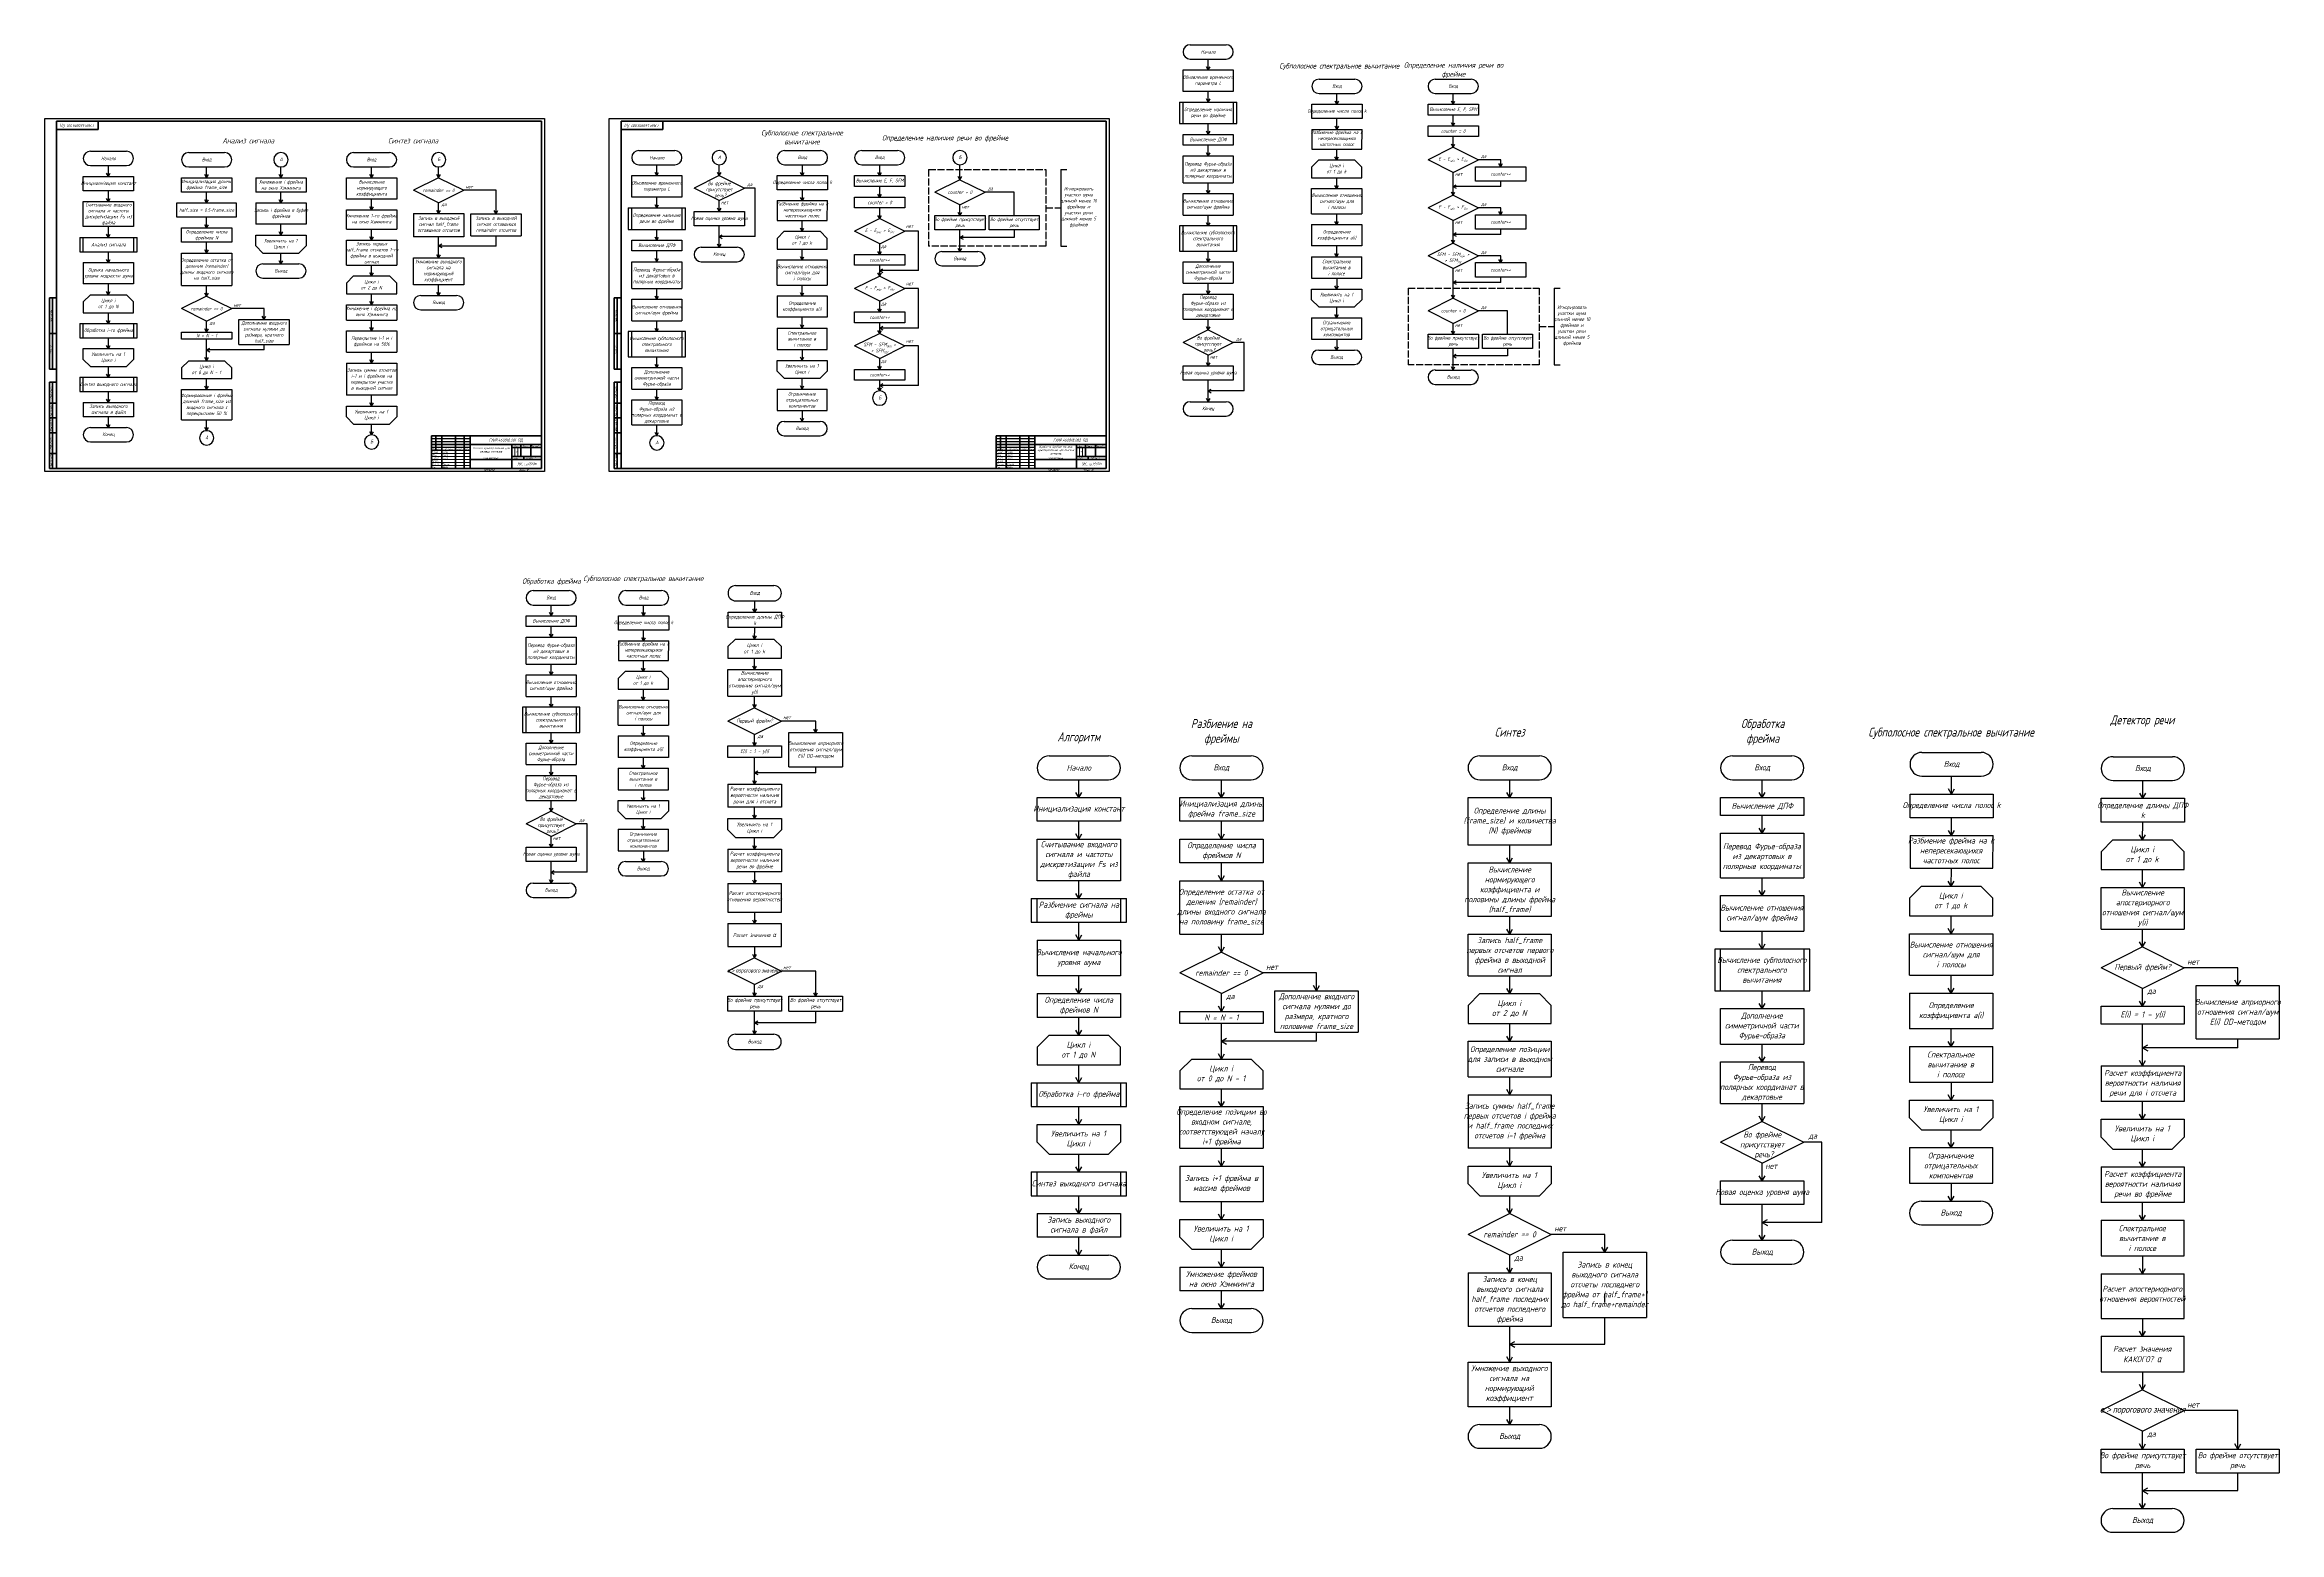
# Model space of a CAD drawing. Extents: x 100 to 3860, y -1735 to 768.
import ezdxf

# ---------------------------------------------------------------- set-up
doc = ezdxf.new("R2010")
doc.units = 0
doc.header["$MEASUREMENT"] = 0
doc.linetypes.add('ACAD_ISO02W100', pattern=[15, 12, -3])
doc.layers.get('0').update_dxf_attribs({"linetype": 'CONTINUOUS'})
doc.layers.add('KONTUR', color=7, linetype='CONTINUOUS')
for name, color, linetype, lineweight in [('Основная', 7, 'CONTINUOUS', 40), ('текст', 7, 'CONTINUOUS', 30), ('тонкая', 7, 'CONTINUOUS', 20)]:
    doc.layers.add(name, color=color, linetype=linetype, lineweight=lineweight)
doc.styles.add('стиль1', font='romans.shx', dxfattribs={"width": 0.75, "oblique": 15, "height": 3.5})

msp = doc.modelspace()

# ---------------------------------------------------------------- linework, layer by layer
for p, q in [((2027.6, 767.9), (2087.9, 767.9)), ((2015.5, 725.7), (2100, 725.7)), ((2015.5, 689.4), (2015.5, 725.7)), ((2027.6, 743.8), (2087.9, 743.8)), ((2057.7, 725.7), (2054.7, 730.9)), ((2057.7, 725.7), (2057.7, 743.8)), ((2057.7, 725.7), (2060.8, 730.9)), ((2100, 725.7), (2100, 689.4)), ((2100, 689.4), (2015.5, 689.4)), ((2057.7, 671.3), (2057.7, 689.4)), ((2244.2, 710), (2304.5, 710)), ((2244.2, 685.9), (2304.5, 685.9)), ((2274.4, 667.7), (2274.4, 685.9)), ((2439.8, 710), (2500.2, 710)), ((2439.8, 685.9), (2500.2, 685.9)), ((2470, 667.7), (2470, 685.9)), ((2009.4, 671.3), (2106, 671.3)), ((2009.4, 671.3), (2009.4, 635.1)), ((2015.5, 635.1), (2015.5, 671.3)), ((2057.7, 671.3), (2054.7, 676.6)), ((2057.7, 671.3), (2060.8, 676.6)), ((2100, 671.3), (2100, 635.1)), ((2106, 635.1), (2106, 671.3)), ((2232.1, 667.7), (2316.6, 667.7)), ((2232.1, 643.6), (2232.1, 667.7)), ((2316.6, 643.6), (2232.1, 643.6)), ((2274.4, 667.7), (2271.3, 673)), ((2274.4, 667.7), (2277.4, 673)), ((2274.4, 625.5), (2274.4, 643.6)), ((2316.6, 667.7), (2316.6, 643.6)), ((2427.7, 667.7), (2512.3, 667.7)), ((2427.7, 649.6), (2427.7, 667.7)), ((2512.3, 649.6), (2427.7, 649.6)), ((2470, 667.7), (2467, 673)), ((2470, 667.7), (2473, 673)), ((2470, 631.5), (2470, 649.6)), ((2512.3, 667.7), (2512.3, 649.6)), ((2009.4, 635.1), (2106, 635.1)), ((2015.5, 617), (2100, 617)), ((2015.5, 598.9), (2015.5, 617)), ((2057.7, 617), (2054.7, 622.2)), ((2057.7, 617), (2057.7, 635.1)), ((2057.7, 617), (2060.8, 622.2)), ((2100, 617), (2100, 598.9)), ((2232.1, 625.5), (2316.6, 625.5)), ((2232.1, 625.5), (2232.1, 592.3)), ((2274.4, 625.5), (2271.3, 630.7)), ((2274.4, 625.5), (2277.4, 630.7)), ((2316.1, 592.3), (2316.6, 625.5)), ((2427.7, 631.5), (2512.3, 631.5)), ((2427.7, 613.4), (2427.7, 631.5)), ((2512.3, 613.4), (2427.7, 613.4)), ((2470, 631.5), (2467, 636.7)), ((2470, 631.5), (2473, 636.7)), ((2470, 595.3), (2470, 613.4)), ((2512.3, 631.5), (2512.3, 613.4)), ((177.1, 588.7), (237.4, 588.7)), ((177.1, 564.5), (237.4, 564.5)), ((207.3, 546.4), (207.3, 564.5)), ((342.3, 586.4), (402.7, 586.4)), ((619.8, 586.4), (680.2, 586.4)), ((1099.8, 590), (1160.2, 590)), ((1099.8, 565.9), (1160.2, 565.9)), ((1130, 547.7), (1130, 565.9)), ((1235, 547.7), (1235, 565.9)), ((1344.8, 590), (1405.2, 590)), ((1344.8, 565.9), (1405.2, 565.9)), ((1375, 547.7), (1375, 565.9)), ((1474.8, 590), (1535.2, 590)), ((1474.8, 565.9), (1535.2, 565.9)), ((1505, 547.7), (1505, 565.9)), ((1640, 540.7), (1640, 565.9)), ((2100, 598.9), (2015.5, 598.9)), ((2015.5, 580.8), (2100, 580.8)), ((2015.5, 535.5), (2015.5, 580.8)), ((2057.7, 580.8), (2054.7, 586)), ((2057.7, 580.8), (2057.7, 598.9)), ((2057.7, 580.8), (2060.8, 586)), ((2100, 580.8), (2100, 535.5)), ((2243.7, 574.2), (2231.6, 562.1)), ((2232.1, 592.3), (2316.1, 592.3)), ((2243.7, 574.2), (2304, 574.2)), ((2273.9, 574.2), (2270.8, 579.4)), ((2273.9, 574.2), (2274.1, 592.3)), ((2273.9, 574.2), (2276.9, 579.4)), ((2304, 574.2), (2316.1, 562.1)), ((2470, 595.3), (2427.7, 574.2)), ((2470, 553), (2427.7, 574.2)), ((2470, 595.3), (2467, 600.5)), ((2470, 595.3), (2473, 600.5)), ((2470, 595.3), (2512.3, 574.2)), ((2470, 553), (2512.3, 574.2)), ((2549.9, 574.2), (2512.3, 574.2)), ((2549.9, 562.6), (2546.8, 567.8)), ((2549.9, 562.6), (2549.9, 574.2)), ((2549.9, 562.6), (2552.9, 567.8)), ((165, 546.4), (249.5, 546.4)), ((165, 522.2), (165, 546.4)), ((207.3, 546.4), (204.2, 551.6)), ((207.3, 546.4), (210.3, 551.6)), ((249.5, 546.4), (249.5, 522.2)), ((330.2, 544.1), (414.8, 544.1)), ((330.2, 520), (330.2, 544.1)), ((342.3, 562.2), (402.7, 562.2)), ((372.5, 544.1), (369.5, 549.4)), ((372.5, 544.1), (372.5, 562.2)), ((372.5, 544.1), (375.5, 549.4)), ((414.8, 544.1), (414.8, 520)), ((455.2, 544.1), (539.8, 544.1)), ((455.2, 544.1), (455.2, 520)), ((497.5, 544.1), (494.5, 549.4)), ((497.5, 544.1), (497.5, 562.2)), ((497.5, 544.1), (500.5, 549.4)), ((539.8, 544.1), (539.8, 520)), ((607.7, 544.1), (692.3, 544.1)), ((607.7, 508.3), (607.7, 544.1)), ((619.8, 562.2), (680.2, 562.2)), ((650, 544.1), (647, 549.4)), ((650, 544.1), (650, 562.2)), ((650, 544.1), (653, 549.4)), ((692.3, 544.1), (692.3, 508.3)), ((762.9, 544.1), (720.6, 523)), ((762.9, 544.1), (759.9, 549.4)), ((762.9, 544.1), (762.9, 562.2)), ((762.9, 544.1), (765.9, 549.4)), ((762.9, 544.1), (805.2, 523)), ((1087.7, 547.7), (1172.3, 547.7)), ((1087.7, 511.5), (1087.7, 547.7)), ((1130, 547.7), (1127, 553)), ((1130, 547.7), (1133, 553)), ((1172.3, 547.7), (1172.3, 511.5)), ((1235, 547.7), (1192.7, 526.6)), ((1235, 505.5), (1192.7, 526.6)), ((1235, 547.7), (1232, 553)), ((1235, 547.7), (1238, 553)), ((1235, 547.7), (1277.3, 526.6)), ((1235, 505.5), (1277.3, 526.6)), ((1295.4, 526.6), (1277.3, 526.6)), ((1295.4, 445.1), (1295.4, 526.6)), ((1332.7, 547.7), (1417.3, 547.7)), ((1332.7, 523.6), (1332.7, 547.7)), ((1375, 547.7), (1372, 553)), ((1375, 547.7), (1378, 553)), ((1417.3, 547.7), (1417.3, 523.6)), ((1462.7, 547.7), (1547.3, 547.7)), ((1462.7, 529.6), (1462.7, 547.7)), ((1547.3, 529.6), (1462.7, 529.6)), ((1505, 547.7), (1502, 553)), ((1505, 547.7), (1508, 553)), ((1505, 511.5), (1505, 529.6)), ((1547.3, 547.7), (1547.3, 529.6)), ((1640, 540.7), (1597.7, 519.6)), ((1640, 540.7), (1637, 545.9)), ((1640, 540.7), (1643, 545.9)), ((1640, 540.7), (1682.3, 519.6)), ((1810, 557.9), (1810, 428.7)), ((1810, 557.9), (1820, 557.9)), ((2015.5, 535.5), (2100, 535.5)), ((2057.7, 517.4), (2057.7, 535.5)), ((2231.6, 562.1), (2231.6, 544)), ((2231.6, 544), (2316.1, 544)), ((2273.9, 525.9), (2270.8, 531.1)), ((2273.9, 525.9), (2273.9, 544)), ((2273.9, 525.9), (2276.9, 531.1)), ((2316.1, 544), (2316.1, 562.1)), ((2470, 514.6), (2470, 553)), ((2470, 529.4), (2475.2, 532.4)), ((2470, 529.4), (2475.2, 526.3)), ((2549.9, 529.4), (2470, 529.4)), ((2507.6, 562.6), (2592.1, 562.6)), ((2507.6, 538.4), (2507.6, 562.6)), ((2592.1, 538.4), (2507.6, 538.4)), ((2549.9, 529.4), (2549.9, 538.4)), ((2592.1, 562.6), (2592.1, 538.4)), ((249.5, 522.2), (165, 522.2)), ((165, 504.1), (249.5, 504.1)), ((165, 461.9), (165, 504.1)), ((207.3, 504.1), (204.2, 509.4)), ((207.3, 504.1), (207.3, 522.2)), ((207.3, 504.1), (210.3, 509.4)), ((249.5, 504.1), (249.5, 461.9)), ((322.1, 501.9), (421.9, 501.9)), ((322.1, 477.7), (322.1, 501.9)), ((414.8, 520), (330.2, 520)), ((372.5, 501.9), (369.5, 507.1)), ((372.5, 501.9), (372.5, 520)), ((372.5, 501.9), (375.5, 507.1)), ((421.9, 501.9), (421.9, 477.7)), ((539.8, 520), (455.2, 520)), ((455.2, 501.9), (539.8, 501.9)), ((455.2, 501.9), (455.2, 465.7)), ((497.5, 501.9), (494.5, 507.1)), ((497.5, 501.9), (497.5, 520)), ((497.5, 501.9), (500.5, 507.1)), ((539.8, 501.9), (539.8, 465.7)), ((692.3, 508.3), (607.7, 508.3)), ((607.7, 490.2), (692.3, 490.2)), ((607.7, 457.3), (607.7, 490.2)), ((650, 490.2), (647, 495.4)), ((650, 490.2), (650, 508.3)), ((650, 490.2), (653, 495.4)), ((692.3, 490.2), (692.3, 457.3)), ((762.9, 501.9), (720.6, 523)), ((762.9, 483.8), (759.9, 489)), ((762.9, 501.9), (805.2, 523)), ((762.9, 483.8), (762.9, 501.9)), ((762.9, 483.8), (765.9, 489)), ((859.5, 523), (805.2, 523)), ((859.5, 483.5), (859.5, 523)), ((1081.7, 493.4), (1178.3, 493.4)), ((1081.7, 493.4), (1081.7, 457.2)), ((1172.3, 511.5), (1087.7, 511.5)), ((1087.7, 457.2), (1087.7, 493.4)), ((1130, 493.4), (1127, 498.6)), ((1130, 493.4), (1130, 511.5)), ((1130, 493.4), (1133, 498.6)), ((1172.3, 493.4), (1172.3, 457.2)), ((1178.3, 457.2), (1178.3, 493.4)), ((1235, 487.4), (1232, 492.6)), ((1235, 487.4), (1235, 505.5)), ((1235, 487.4), (1238, 492.6)), ((1417.3, 523.6), (1332.7, 523.6)), ((1332.7, 505.5), (1417.3, 505.5)), ((1332.7, 505.5), (1332.7, 472.3)), ((1375, 505.5), (1372, 510.7)), ((1375, 505.5), (1375, 523.6)), ((1375, 505.5), (1378, 510.7)), ((1416.8, 472.3), (1417.3, 505.5)), ((1462.7, 511.5), (1547.3, 511.5)), ((1462.7, 493.4), (1462.7, 511.5)), ((1547.3, 493.4), (1462.7, 493.4)), ((1505, 511.5), (1502, 516.7)), ((1505, 511.5), (1508, 516.7)), ((1505, 475.3), (1505, 493.4)), ((1547.3, 511.5), (1547.3, 493.4)), ((1640, 498.4), (1597.7, 519.6)), ((1640, 498.4), (1682.3, 519.6)), ((1640, 480.3), (1640, 498.4)), ((1731.2, 519.6), (1682.3, 519.6)), ((1731.2, 480.3), (1731.2, 519.6)), ((2015.5, 517.4), (2100, 517.4)), ((2015.5, 481.2), (2015.5, 517.4)), ((2057.7, 517.4), (2054.7, 522.6)), ((2057.7, 517.4), (2060.8, 522.6)), ((2100, 517.4), (2100, 481.2)), ((2231.6, 525.9), (2316.1, 525.9)), ((2231.6, 483.6), (2231.6, 525.9)), ((2316.1, 525.9), (2316.1, 483.6)), ((2470, 514.6), (2427.7, 493.5)), ((2470, 472.3), (2427.7, 493.5)), ((2470, 514.6), (2467, 519.8)), ((2470, 514.6), (2473, 519.8)), ((2470, 514.6), (2512.3, 493.5)), ((2470, 472.3), (2512.3, 493.5)), ((2549.9, 493.5), (2512.3, 493.5)), ((2549.9, 481.9), (2549.9, 493.5)), ((249.5, 461.9), (165, 461.9)), ((207.3, 443.8), (207.3, 461.9)), ((421.9, 477.7), (322.1, 477.7)), ((330.2, 459.6), (414.8, 459.6)), ((330.2, 435.5), (330.2, 459.6)), ((372.5, 459.6), (369.5, 464.8)), ((372.5, 459.6), (372.5, 477.7)), ((372.5, 459.6), (375.5, 464.8)), ((414.8, 459.6), (414.8, 435.5)), ((539.8, 465.7), (455.2, 465.7)), ((497.5, 447.5), (494.5, 452.8)), ((497.5, 447.5), (497.5, 465.7)), ((497.5, 447.5), (500.5, 452.8)), ((607.7, 457.3), (692.3, 457.3)), ((650, 439.2), (650, 457.3)), ((720.6, 483.8), (805.2, 483.8)), ((720.6, 483.8), (720.6, 444.9)), ((805.2, 483.8), (805.2, 444.9)), ((817.2, 483.5), (901.8, 483.5)), ((817.2, 446.5), (817.2, 483.5)), ((859.5, 483.5), (856.5, 488.7)), ((859.5, 483.5), (862.5, 488.7)), ((901.8, 483.5), (901.8, 446.5)), ((1081.7, 457.2), (1178.3, 457.2)), ((1130, 439.1), (1130, 457.2)), ((1192.7, 487.4), (1277.3, 487.4)), ((1192.7, 463.2), (1192.7, 487.4)), ((1277.3, 463.2), (1192.7, 463.2)), ((1235, 427), (1235, 463.2)), ((1277.3, 487.4), (1277.3, 463.2)), ((1344.3, 454.2), (1332.2, 442.1)), ((1332.7, 472.3), (1416.8, 472.3)), ((1344.3, 454.2), (1404.7, 454.2)), ((1374.5, 454.2), (1371.5, 459.4)), ((1374.5, 454.2), (1374.7, 472.3)), ((1374.5, 454.2), (1377.5, 459.4)), ((1404.7, 454.2), (1416.8, 442.1)), ((1505, 475.3), (1462.7, 454.2)), ((1505, 433), (1462.7, 454.2)), ((1505, 475.3), (1502, 480.5)), ((1505, 475.3), (1508, 480.5)), ((1505, 475.3), (1547.3, 454.2)), ((1505, 433), (1547.3, 454.2)), ((1570.1, 454.2), (1547.3, 454.2)), ((1570.1, 387.8), (1570.1, 454.2)), ((1597.7, 480.3), (1682.3, 480.3)), ((1597.7, 456.2), (1597.7, 480.3)), ((1682.3, 456.2), (1597.7, 456.2)), ((1640, 480.3), (1637, 485.5)), ((1640, 480.3), (1643, 485.5)), ((1640, 419.9), (1640, 456.2)), ((1682.3, 480.3), (1682.3, 456.2)), ((1689, 480.3), (1773.5, 480.3)), ((1689, 456.2), (1689, 480.3)), ((1773.5, 456.2), (1689, 456.2)), ((1731.2, 456.2), (1731.2, 443.7)), ((1773.5, 480.3), (1773.5, 456.2)), ((2009.4, 463), (2009.4, 420.8)), ((2106, 463), (2009.4, 463)), ((2015.5, 481.2), (2100, 481.2)), ((2015.5, 420.8), (2015.5, 463)), ((2057.7, 463), (2054.7, 468.3)), ((2057.7, 463), (2057.7, 481.2)), ((2057.7, 463), (2060.8, 468.3)), ((2100, 463), (2100, 420.8)), ((2106, 420.8), (2106, 463)), ((2231.6, 483.6), (2316.1, 483.6)), ((2231.6, 465.5), (2316.1, 465.5)), ((2231.6, 465.5), (2231.6, 429.3)), ((2273.9, 465.5), (2270.8, 470.7)), ((2273.9, 465.5), (2273.9, 483.6)), ((2273.9, 465.5), (2276.9, 470.7)), ((2316.1, 465.5), (2316.1, 429.3)), ((2470, 433.9), (2470, 472.3)), ((2470, 448.7), (2475.2, 451.7)), ((2507.6, 481.9), (2592.1, 481.9)), ((2507.6, 457.7), (2507.6, 481.9)), ((2592.1, 457.7), (2507.6, 457.7)), ((2549.9, 481.9), (2546.8, 487.1)), ((2549.9, 481.9), (2552.9, 487.1)), ((2549.9, 448.7), (2549.9, 457.7)), ((2592.1, 481.9), (2592.1, 457.7)), ((159, 443.8), (255.6, 443.8)), ((159, 443.8), (159, 419.6)), ((159, 419.6), (255.6, 419.6)), ((165, 419.6), (165, 443.8)), ((207.3, 443.8), (204.2, 449)), ((207.3, 443.8), (210.3, 449)), ((207.3, 401.5), (207.3, 419.6)), ((249.5, 443.8), (249.5, 419.6)), ((255.6, 419.6), (255.6, 443.8)), ((414.8, 435.5), (330.2, 435.5)), ((330.2, 417.4), (414.8, 417.4)), ((330.2, 363), (330.2, 417.4)), ((372.5, 417.4), (369.5, 422.6)), ((372.5, 417.4), (372.5, 435.5)), ((372.5, 417.4), (375.5, 422.6)), ((414.8, 417.4), (414.8, 363)), ((455.2, 429.4), (455.2, 447.5)), ((455.2, 447.5), (539.8, 447.5)), ((467.3, 417.4), (455.2, 429.4)), ((467.3, 417.4), (527.7, 417.4)), ((497.5, 399.2), (497.5, 417.4)), ((527.7, 417.4), (539.8, 429.4)), ((539.8, 447.5), (539.8, 429.4)), ((607.7, 439.2), (692.3, 439.2)), ((607.7, 396.9), (607.7, 439.2)), ((650, 439.2), (647, 444.4)), ((650, 439.2), (653, 444.4)), ((692.3, 439.2), (692.3, 396.9)), ((805.2, 444.9), (720.6, 444.9)), ((762.9, 409.4), (759.9, 414.6)), ((762.9, 409.4), (762.9, 444.9)), ((762.9, 429.6), (768.1, 432.6)), ((762.9, 429.6), (768.1, 426.6)), ((762.9, 429.6), (859.5, 429.6)), ((762.9, 409.4), (765.9, 414.6)), ((817.2, 446.5), (901.8, 446.5)), ((859.5, 428.9), (859.5, 446.5)), ((1087.7, 439.1), (1172.3, 439.1)), ((1087.7, 421), (1087.7, 439.1)), ((1172.3, 421), (1087.7, 421)), ((1130, 439.1), (1127, 444.3)), ((1130, 439.1), (1133, 444.3)), ((1130, 402.8), (1130, 421)), ((1172.3, 439.1), (1172.3, 421)), ((1204.8, 427), (1265.2, 427)), ((1235, 427), (1232, 432.2)), ((1235, 445.1), (1240.2, 448.1)), ((1235, 445.1), (1240.2, 442.1)), ((1295.4, 445.1), (1235, 445.1)), ((1235, 427), (1238, 432.2)), ((1332.2, 442.1), (1332.2, 424)), ((1332.2, 424), (1416.8, 424)), ((1374.5, 405.9), (1374.5, 424)), ((1416.8, 424), (1416.8, 442.1)), ((1462.7, 414.9), (1547.3, 414.9)), ((1462.7, 396.8), (1462.7, 414.9)), ((1505, 414.9), (1502, 420.2)), ((1505, 414.9), (1505, 433)), ((1505, 414.9), (1508, 420.2)), ((1547.3, 414.9), (1547.3, 396.8)), ((1609.8, 419.9), (1670.2, 419.9)), ((1640, 419.9), (1637, 425.2)), ((1640, 443.7), (1645.2, 446.7)), ((1640, 443.7), (1645.2, 440.7)), ((1731.2, 443.7), (1640, 443.7)), ((1640, 419.9), (1643, 425.2)), ((1810, 428.7), (1820, 428.7)), ((2009.4, 420.8), (2106, 420.8)), ((2057.7, 402.7), (2057.7, 420.8)), ((2316.1, 429.3), (2231.6, 429.3)), ((2273.9, 411.2), (2270.8, 416.4)), ((2273.9, 411.2), (2273.9, 429.3)), ((2273.9, 411.2), (2276.9, 416.4)), ((2470, 433.9), (2427.7, 412.8)), ((2470, 433.9), (2467, 439.1)), ((2470, 448.7), (2475.2, 445.6)), ((2549.9, 448.7), (2470, 448.7)), ((2470, 433.9), (2473, 439.1)), ((2470, 433.9), (2512.3, 412.8)), ((165, 401.5), (249.5, 401.5)), ((165, 401.5), (165, 365.3)), ((207.3, 401.5), (204.2, 406.7)), ((207.3, 401.5), (210.3, 406.7)), ((249.5, 401.5), (249.5, 365.3)), ((467.3, 399.2), (527.7, 399.2)), ((497.5, 399.2), (494.5, 404.5)), ((497.5, 399.2), (500.5, 404.5)), ((607.7, 396.9), (692.3, 396.9)), ((619.8, 378.8), (607.7, 366.8)), ((619.8, 378.8), (680.2, 378.8)), ((650, 378.8), (647, 384.1)), ((650, 378.8), (650, 396.9)), ((650, 378.8), (653, 384.1)), ((680.2, 378.8), (692.3, 366.8)), ((720.6, 409.4), (805.2, 409.4)), ((720.6, 364.1), (720.6, 409.4)), ((805.2, 409.4), (805.2, 364.1)), ((1087.7, 402.8), (1172.3, 402.8)), ((1087.7, 357.6), (1087.7, 402.8)), ((1130, 402.8), (1127, 408.1)), ((1130, 402.8), (1133, 408.1)), ((1172.3, 402.8), (1172.3, 357.6)), ((1204.8, 402.8), (1265.2, 402.8)), ((1332.2, 405.9), (1416.8, 405.9)), ((1332.2, 363.6), (1332.2, 405.9)), ((1374.5, 405.9), (1371.5, 411.1)), ((1374.5, 405.9), (1377.5, 411.1)), ((1416.8, 405.9), (1416.8, 363.6)), ((1547.3, 396.8), (1462.7, 396.8)), ((1505, 378.7), (1462.7, 357.6)), ((1505, 378.7), (1502, 383.9)), ((1505, 378.7), (1505, 396.8)), ((1505, 387.8), (1510.2, 390.8)), ((1505, 387.8), (1510.2, 384.7)), ((1570.1, 387.8), (1505, 387.8)), ((1505, 378.7), (1508, 383.9)), ((1505, 378.7), (1547.3, 357.6)), ((1609.8, 395.8), (1670.2, 395.8)), ((2015.5, 402.7), (2100, 402.7)), ((2015.5, 366.5), (2015.5, 402.7)), ((2057.7, 402.7), (2054.7, 407.9)), ((2057.7, 402.7), (2060.8, 407.9)), ((2100, 402.7), (2100, 366.5)), ((2231.6, 411.2), (2316.1, 411.2)), ((2231.6, 411.2), (2231.6, 374.9)), ((2316.1, 374.9), (2316.1, 411.2)), ((2470, 391.6), (2427.7, 412.8)), ((2470, 391.6), (2512.3, 412.8)), ((2470, 341.3), (2470, 391.6)), ((2507.6, 401.2), (2592.1, 401.2)), ((2507.6, 377), (2507.6, 401.2)), ((2592.1, 377), (2507.6, 377)), ((2549.9, 412.8), (2512.3, 412.8)), ((2549.9, 401.2), (2546.8, 406.4)), ((2549.9, 401.2), (2549.9, 412.8)), ((2549.9, 401.2), (2552.9, 406.4)), ((2549.9, 367.9), (2549.9, 377)), ((2592.1, 401.2), (2592.1, 377)), ((249.5, 365.3), (165, 365.3)), ((177.1, 347.2), (165, 335.1)), ((177.1, 347.2), (237.4, 347.2)), ((207.3, 347.2), (204.2, 352.4)), ((207.3, 347.2), (207.3, 365.3)), ((207.3, 347.2), (210.3, 352.4)), ((237.4, 347.2), (249.5, 335.1)), ((330.2, 363), (414.8, 363)), ((372.5, 344.9), (330.2, 323.8)), ((372.5, 344.9), (369.5, 350.1)), ((372.5, 344.9), (372.5, 363)), ((372.5, 344.9), (375.5, 350.1)), ((372.5, 344.9), (414.8, 323.8)), ((467.3, 375.1), (527.7, 375.1)), ((607.7, 366.8), (607.7, 348.7)), ((607.7, 348.7), (692.3, 348.7)), ((650, 330.5), (650, 348.7)), ((692.3, 348.7), (692.3, 366.8)), ((805.2, 364.1), (720.6, 364.1)), ((732.7, 346), (793.1, 346)), ((762.9, 346), (759.9, 351.2)), ((762.9, 346), (762.9, 364.1)), ((762.9, 346), (765.9, 351.2)), ((1087.7, 357.6), (1172.3, 357.6)), ((1087.7, 339.5), (1172.3, 339.5)), ((1087.7, 303.2), (1087.7, 339.5)), ((1130, 339.5), (1127, 344.7)), ((1130, 339.5), (1130, 357.6)), ((1130, 339.5), (1133, 344.7)), ((1172.3, 339.5), (1172.3, 303.2)), ((1332.2, 363.6), (1416.8, 363.6)), ((1332.2, 345.5), (1416.8, 345.5)), ((1332.2, 345.5), (1332.2, 309.3)), ((1374.5, 345.5), (1371.5, 350.7)), ((1374.5, 345.5), (1374.5, 363.6)), ((1374.5, 345.5), (1377.5, 350.7)), ((1416.8, 345.5), (1416.8, 309.3)), ((1505, 336.4), (1462.7, 357.6)), ((1505, 336.4), (1547.3, 357.6)), ((1570.1, 357.6), (1547.3, 357.6)), ((1570.1, 291.2), (1570.1, 357.6)), ((2015.5, 366.5), (2100, 366.5)), ((2015.5, 348.3), (2100, 348.3)), ((2015.5, 306.1), (2015.5, 348.3)), ((2057.7, 348.3), (2054.7, 353.6)), ((2057.7, 348.3), (2057.7, 366.5)), ((2057.7, 348.3), (2060.8, 353.6)), ((2100, 348.3), (2100, 306.1)), ((2231.6, 374.9), (2316.1, 374.9)), ((2231.6, 338.7), (2231.6, 356.8)), ((2231.6, 356.8), (2316.1, 356.8)), ((2243.7, 326.6), (2231.6, 338.7)), ((2273.9, 356.8), (2270.8, 362.1)), ((2273.9, 374.9), (2273.9, 356.8)), ((2273.9, 356.8), (2276.9, 362.1)), ((2304, 326.6), (2316.1, 338.7)), ((2316.1, 356.8), (2316.1, 338.7)), ((2470, 341.3), (2427.7, 320.2)), ((2470, 341.3), (2467, 346.5)), ((2470, 367.9), (2475.2, 371)), ((2470, 367.9), (2475.2, 364.9)), ((2549.9, 367.9), (2470, 367.9)), ((2470, 341.3), (2473, 346.5)), ((2470, 341.3), (2512.3, 320.2)), ((2640, 358.5), (2640, 229.3)), ((2640, 358.5), (2650, 358.5)), ((165, 335.1), (165, 317)), ((165, 317), (249.5, 317)), ((207.3, 298.9), (204.2, 304.1)), ((207.3, 298.9), (207.3, 317)), ((207.3, 298.9), (210.3, 304.1)), ((249.5, 317), (249.5, 335.1)), ((372.5, 302.6), (330.2, 323.8)), ((372.5, 302.6), (414.8, 323.8)), ((372.5, 284.5), (372.5, 302.6)), ((469.1, 323.8), (414.8, 323.8)), ((426.8, 305.7), (511.4, 305.7)), ((426.8, 263.4), (426.8, 305.7)), ((469.1, 305.7), (466.1, 310.9)), ((469.1, 305.7), (469.1, 323.8)), ((469.1, 305.7), (472.1, 310.9)), ((511.4, 305.7), (511.4, 263.4)), ((607.7, 330.5), (692.3, 330.5)), ((607.7, 304.7), (607.7, 330.5)), ((607.7, 304.7), (692.3, 304.7)), ((650, 330.5), (647, 335.8)), ((650, 330.5), (653, 335.8)), ((650, 286.6), (650, 304.7)), ((692.3, 330.5), (692.3, 304.7)), ((732.7, 321.8), (793.1, 321.8)), ((1087.7, 303.2), (1172.3, 303.2)), ((1130, 285.1), (1130, 303.2)), ((1416.8, 309.3), (1332.2, 309.3)), ((1374.5, 291.2), (1374.5, 309.3)), ((1462.7, 318.3), (1547.3, 318.3)), ((1462.7, 300.2), (1462.7, 318.3)), ((1505, 318.3), (1502, 323.6)), ((1505, 318.3), (1505, 336.4)), ((1505, 318.3), (1508, 323.6)), ((1547.3, 318.3), (1547.3, 300.2)), ((2015.5, 306.1), (2100, 306.1)), ((2057.7, 288), (2057.7, 306.1)), ((2231.6, 308.5), (2316.1, 308.5)), ((2231.6, 308.5), (2231.6, 272.3)), ((2243.7, 326.6), (2304, 326.6)), ((2273.9, 308.5), (2270.8, 313.8)), ((2273.9, 308.5), (2273.9, 326.6)), ((2273.9, 308.5), (2276.9, 313.8)), ((2316.1, 272.3), (2316.1, 308.5)), ((2470, 299), (2427.7, 320.2)), ((2470, 299), (2512.3, 320.2)), ((2561.2, 320.2), (2512.3, 320.2)), ((2561.2, 280.9), (2561.2, 320.2)), ((159, 298.9), (255.6, 298.9)), ((159, 298.9), (159, 274.7)), ((159, 274.7), (255.6, 274.7)), ((165, 274.7), (165, 298.9)), ((207.3, 256.6), (207.3, 274.7)), ((249.5, 298.9), (249.5, 274.7)), ((255.6, 274.7), (255.6, 298.9)), ((330.2, 284.5), (414.8, 284.5)), ((330.2, 272.5), (330.2, 284.5)), ((414.8, 272.5), (330.2, 272.5)), ((372.5, 284.5), (369.5, 289.8)), ((372.5, 284.5), (375.5, 289.8)), ((372.5, 236.2), (372.5, 272.5)), ((414.8, 284.5), (414.8, 272.5)), ((426.8, 263.4), (511.4, 263.4)), ((469.1, 254.4), (469.1, 263.4)), ((607.7, 286.6), (692.3, 286.6)), ((607.7, 250.4), (607.7, 286.6)), ((650, 286.6), (647, 291.9)), ((650, 286.6), (653, 291.9)), ((692.3, 286.6), (692.3, 250.4)), ((1081.7, 285.1), (1081.7, 242.9)), ((1178.3, 285.1), (1081.7, 285.1)), ((1087.7, 242.9), (1087.7, 285.1)), ((1130, 285.1), (1127, 290.4)), ((1130, 285.1), (1133, 290.4)), ((1172.3, 285.1), (1172.3, 242.9)), ((1178.3, 242.9), (1178.3, 285.1)), ((1332.2, 291.2), (1416.8, 291.2)), ((1332.2, 291.2), (1332.2, 254.9)), ((1374.5, 291.2), (1371.5, 296.4)), ((1374.5, 291.2), (1377.5, 296.4)), ((1416.8, 254.9), (1416.8, 291.2)), ((1547.3, 300.2), (1462.7, 300.2)), ((1505, 282.1), (1462.7, 261)), ((1505, 282.1), (1502, 287.3)), ((1505, 282.1), (1505, 300.2)), ((1505, 291.2), (1510.2, 294.2)), ((1505, 291.2), (1510.2, 288.1)), ((1570.1, 291.2), (1505, 291.2)), ((1505, 282.1), (1508, 287.3)), ((1505, 282.1), (1547.3, 261)), ((2057.7, 288), (2015.5, 266.8)), ((2057.7, 245.7), (2015.5, 266.8)), ((2057.7, 288), (2054.7, 293.2)), ((2057.7, 288), (2060.8, 293.2)), ((2057.7, 288), (2100, 266.8)), ((2057.7, 245.7), (2100, 266.8)), ((2118.1, 266.8), (2100, 266.8)), ((2118.1, 185.3), (2118.1, 266.8)), ((2231.6, 272.3), (2316.1, 272.3)), ((2273.9, 272.3), (2273.9, 254.2)), ((2427.7, 280.9), (2512.3, 280.9)), ((2427.7, 256.8), (2427.7, 280.9)), ((2470, 280.9), (2467, 286.1)), ((2470, 280.9), (2470, 299)), ((2470, 280.9), (2473, 286.1)), ((2512.3, 280.9), (2512.3, 256.8)), ((2519, 280.9), (2603.5, 280.9)), ((2519, 256.8), (2519, 280.9)), ((2603.5, 280.9), (2603.5, 256.8)), ((165, 238.5), (165, 256.6)), ((165, 256.6), (249.5, 256.6)), ((177.1, 226.4), (165, 238.5)), ((177.1, 226.4), (237.4, 226.4)), ((207.3, 256.6), (204.2, 261.8)), ((207.3, 256.6), (210.3, 261.8)), ((207.3, 208.3), (207.3, 226.4)), ((237.4, 226.4), (249.5, 238.5)), ((249.5, 256.6), (249.5, 238.5)), ((342.3, 236.2), (330.2, 224.2)), ((342.3, 236.2), (402.7, 236.2)), ((372.5, 236.2), (369.5, 241.5)), ((372.5, 254.4), (377.7, 257.4)), ((469.1, 254.4), (372.5, 254.4)), ((372.5, 254.4), (377.7, 251.3)), ((372.5, 236.2), (375.5, 241.5)), ((402.7, 236.2), (414.8, 224.2)), ((607.7, 250.4), (692.3, 250.4)), ((607.7, 232.3), (692.3, 232.3)), ((607.7, 232.3), (607.7, 178)), ((650, 232.3), (647, 237.5)), ((650, 232.3), (650, 250.4)), ((650, 232.3), (653, 237.5)), ((692.3, 232.3), (692.3, 178)), ((1081.7, 242.9), (1178.3, 242.9)), ((1130, 224.8), (1127, 230)), ((1130, 224.8), (1130, 242.9)), ((1130, 224.8), (1133, 230)), ((1332.2, 254.9), (1416.8, 254.9)), ((1332.2, 218.7), (1332.2, 236.8)), ((1332.2, 236.8), (1416.8, 236.8)), ((1374.5, 236.8), (1371.5, 242.1)), ((1374.5, 254.9), (1374.5, 236.8)), ((1374.5, 236.8), (1377.5, 242.1)), ((1416.8, 236.8), (1416.8, 218.7)), ((1505, 239.8), (1462.7, 261)), ((1505, 221.7), (1502, 227)), ((1505, 239.8), (1547.3, 261)), ((1505, 221.7), (1505, 239.8)), ((1505, 221.7), (1508, 227)), ((1570.1, 261), (1547.3, 261)), ((1570.1, 194.6), (1570.1, 261)), ((2015.5, 227.6), (2100, 227.6)), ((2015.5, 203.5), (2015.5, 227.6)), ((2057.7, 227.6), (2054.7, 232.8)), ((2057.7, 227.6), (2057.7, 245.7)), ((2057.7, 227.6), (2060.8, 232.8)), ((2100, 227.6), (2100, 203.5)), ((2243.7, 254.2), (2304, 254.2)), ((2243.7, 230), (2304, 230)), ((2273.9, 254.2), (2270.8, 259.4)), ((2273.9, 254.2), (2276.9, 259.4)), ((2512.3, 256.8), (2427.7, 256.8)), ((2470, 220.5), (2467, 225.8)), ((2470, 220.5), (2470, 256.8)), ((2470, 244.3), (2475.2, 247.3)), ((2470, 244.3), (2475.2, 241.3)), ((2561.2, 244.3), (2470, 244.3)), ((2470, 220.5), (2473, 225.8)), ((2603.5, 256.8), (2519, 256.8)), ((2561.2, 256.8), (2561.2, 244.3)), ((2640, 229.3), (2650, 229.3)), ((159, 208.3), (255.6, 208.3)), ((159, 208.3), (159, 184.2)), ((165, 184.2), (165, 208.3)), ((207.3, 208.3), (204.2, 213.5)), ((207.3, 208.3), (210.3, 213.5)), ((249.5, 208.3), (249.5, 184.2)), ((255.6, 184.2), (255.6, 208.3)), ((330.2, 224.2), (330.2, 206.1)), ((330.2, 206.1), (414.8, 206.1)), ((372.5, 187.9), (369.5, 193.2)), ((372.5, 187.9), (372.5, 206.1)), ((372.5, 187.9), (375.5, 193.2)), ((414.8, 206.1), (414.8, 224.2)), ((1087.7, 224.8), (1172.3, 224.8)), ((1087.7, 188.5), (1087.7, 224.8)), ((1087.7, 188.5), (1172.3, 188.5)), ((1130, 170.4), (1130, 188.5)), ((1172.3, 224.8), (1172.3, 188.5)), ((1344.3, 206.6), (1332.2, 218.7)), ((1332.2, 188.5), (1416.8, 188.5)), ((1332.2, 188.5), (1332.2, 152.3)), ((1344.3, 206.6), (1404.7, 206.6)), ((1374.5, 188.5), (1371.5, 193.8)), ((1374.5, 188.5), (1374.5, 206.6)), ((1374.5, 188.5), (1377.5, 193.8)), ((1404.7, 206.6), (1416.8, 218.7)), ((1416.8, 152.3), (1416.8, 188.5)), ((1462.7, 221.7), (1547.3, 221.7)), ((1462.7, 203.6), (1462.7, 221.7)), ((1547.3, 203.6), (1462.7, 203.6)), ((1505, 185.5), (1502, 190.7)), ((1505, 185.5), (1505, 203.6)), ((1505, 194.6), (1510.2, 197.6)), ((1505, 194.6), (1510.2, 191.5)), ((1570.1, 194.6), (1505, 194.6)), ((1505, 185.5), (1508, 190.7)), ((1547.3, 221.7), (1547.3, 203.6)), ((2100, 203.5), (2015.5, 203.5)), ((2057.7, 167.2), (2057.7, 203.5)), ((2057.7, 185.3), (2063, 188.4)), ((2439.8, 220.5), (2500.2, 220.5)), ((2439.8, 196.4), (2500.2, 196.4)), ((159, 184.2), (255.6, 184.2)), ((165, 166.1), (249.5, 166.1)), ((165, 166.1), (165, 141.9)), ((207.3, 166.1), (204.2, 171.3)), ((207.3, 166.1), (207.3, 184.2)), ((207.3, 166.1), (210.3, 171.3)), ((249.5, 166.1), (249.5, 141.9)), ((330.2, 187.9), (414.8, 187.9)), ((330.2, 136.6), (330.2, 187.9)), ((414.8, 187.9), (414.8, 136.6)), ((692.3, 178), (607.7, 178)), ((607.7, 141.7), (607.7, 159.9)), ((607.7, 159.9), (692.3, 159.9)), ((650, 159.9), (647, 165.1)), ((650, 159.9), (650, 178)), ((650, 159.9), (653, 165.1)), ((692.3, 159.9), (692.3, 141.7)), ((1087.7, 170.4), (1172.3, 170.4)), ((1087.7, 128.2), (1087.7, 170.4)), ((1130, 170.4), (1127, 175.6)), ((1130, 170.4), (1133, 175.6)), ((1172.3, 170.4), (1172.3, 128.2)), ((1332.2, 152.3), (1416.8, 152.3)), ((1374.5, 152.3), (1374.5, 134.2)), ((2027.6, 167.2), (2087.9, 167.2)), ((2057.7, 167.2), (2054.7, 172.5)), ((2057.7, 185.3), (2063, 182.3)), ((2118.1, 185.3), (2057.7, 185.3)), ((2057.7, 167.2), (2060.8, 172.5)), ((249.5, 141.9), (165, 141.9)), ((177.1, 123.8), (237.4, 123.8)), ((207.3, 123.8), (204.2, 129)), ((207.3, 123.8), (207.3, 141.9)), ((207.3, 123.8), (210.3, 129)), ((330.2, 136.6), (414.8, 136.6)), ((372.5, 118.5), (369.5, 123.7)), ((372.5, 118.5), (372.5, 136.6)), ((372.5, 118.5), (375.5, 123.7)), ((619.8, 129.7), (607.7, 141.7)), ((619.8, 129.7), (680.2, 129.7)), ((650, 111.6), (647, 116.8)), ((650, 111.6), (650, 129.7)), ((650, 111.6), (653, 116.8)), ((680.2, 129.7), (692.3, 141.7)), ((1087.7, 128.2), (1172.3, 128.2)), ((1130, 110), (1127, 115.3)), ((1130, 110), (1130, 128.2)), ((1130, 110), (1133, 115.3)), ((1344.3, 134.2), (1404.7, 134.2)), ((1374.5, 134.2), (1371.5, 139.4)), ((1374.5, 134.2), (1377.5, 139.4)), ((2027.6, 143.1), (2087.9, 143.1)), ((177.1, 99.6), (237.4, 99.6)), ((816, 105), (751, 105)), ((816, 100), (751, 100)), ((816, 90), (751, 90)), ((816, 85), (751, 85)), ((1344.3, 110), (1404.7, 110)), ((1766, 105), (1701, 105)), ((1766, 100), (1701, 100)), ((1766, 90), (1701, 90)), ((1766, 85), (1701, 85)), ((886, 55), (886, 55)), ((1836, 55), (1836, 55)), ((1262.6, -142.1), (1326.9, -142.1)), ((1262.6, -142.1), (1326.9, -142.1)), ((922, -150.6), (982.4, -150.6)), ((922, -174.8), (982.4, -174.8)), ((952.2, -192.9), (949.2, -187.6)), ((952.2, -192.9), (952.2, -174.8)), ((952.2, -192.9), (955.3, -187.6)), ((1077.7, -150.6), (1138, -150.6)), ((1077.7, -174.8), (1138, -174.8)), ((1107.8, -192.9), (1104.8, -187.6)), ((1107.8, -192.9), (1107.8, -174.8)), ((1107.8, -192.9), (1110.9, -187.6)), ((1249.8, -187.1), (1339.7, -187.1)), ((1249.8, -212.8), (1249.8, -187.1)), ((1249.8, -187.1), (1339.7, -187.1)), ((1249.8, -212.8), (1249.8, -187.1)), ((1262.6, -167.8), (1326.9, -167.8)), ((1262.6, -167.8), (1326.9, -167.8)), ((1294.8, -187.1), (1291.6, -181.5)), ((1294.8, -187.1), (1291.6, -181.5)), ((1294.8, -187.1), (1294.8, -167.8)), ((1294.8, -187.1), (1294.8, -167.8)), ((1294.8, -187.1), (1298, -181.5)), ((1294.8, -187.1), (1298, -181.5)), ((1339.7, -187.1), (1339.7, -212.8)), ((1339.7, -187.1), (1339.7, -212.8)), ((910, -192.9), (994.5, -192.9)), ((910, -211), (910, -192.9)), ((994.5, -211), (910, -211)), ((952.2, -229.1), (949.2, -223.9)), ((952.2, -229.1), (952.2, -211)), ((952.2, -229.1), (955.3, -223.9)), ((994.5, -192.9), (994.5, -211)), ((1065.6, -192.9), (1150.1, -192.9)), ((1065.6, -217), (1065.6, -192.9)), ((1150.1, -217), (1065.6, -217)), ((1107.8, -235.1), (1107.8, -217)), ((1150.1, -192.9), (1150.1, -217)), ((1339.7, -212.8), (1249.8, -212.8)), ((1339.7, -212.8), (1249.8, -212.8)), ((1294.5, -232.1), (1294.8, -212.8)), ((1294.5, -232.1), (1294.8, -212.8)), ((910, -229.1), (994.5, -229.1)), ((910, -274.4), (910, -229.1)), ((994.5, -229.1), (994.5, -274.4)), ((1065.6, -235.1), (1150.1, -235.1)), ((1065.6, -235.1), (1065.6, -268.3)), ((1107.8, -235.1), (1104.8, -229.9)), ((1107.8, -235.1), (1110.9, -229.9)), ((1149.6, -268.3), (1150.1, -235.1)), ((1262.4, -232.1), (1249.5, -244.9)), ((1262.4, -232.1), (1249.5, -244.9)), ((1249.5, -244.9), (1249.5, -264.2)), ((1249.5, -244.9), (1249.5, -264.2)), ((1262.4, -232.1), (1326.6, -232.1)), ((1262.4, -232.1), (1326.6, -232.1)), ((1294.5, -232.1), (1291.3, -226.5)), ((1294.5, -232.1), (1291.3, -226.5)), ((1294.5, -232.1), (1297.7, -226.5)), ((1294.5, -232.1), (1297.7, -226.5)), ((1326.6, -232.1), (1339.5, -244.9)), ((1326.6, -232.1), (1339.5, -244.9)), ((1339.5, -264.2), (1339.5, -244.9)), ((1339.5, -264.2), (1339.5, -244.9)), ((910, -274.4), (994.5, -274.4)), ((910, -292.5), (994.5, -292.5)), ((910, -328.7), (910, -292.5)), ((952.2, -292.5), (949.2, -287.3)), ((952.2, -292.5), (952.2, -274.4)), ((952.2, -292.5), (955.3, -287.3)), ((994.5, -292.5), (994.5, -328.7)), ((1077.2, -286.4), (1065.1, -298.5)), ((1065.1, -298.5), (1065.1, -316.6)), ((1065.6, -268.3), (1149.6, -268.3)), ((1077.2, -286.4), (1137.5, -286.4)), ((1107.3, -286.4), (1104.3, -281.2)), ((1107.3, -286.4), (1107.6, -268.3)), ((1107.3, -286.4), (1110.4, -281.2)), ((1137.5, -286.4), (1149.6, -298.5)), ((1149.6, -316.6), (1149.6, -298.5)), ((1249.5, -264.2), (1339.5, -264.2)), ((1249.5, -264.2), (1339.5, -264.2)), ((1249.5, -283.4), (1339.5, -283.4)), ((1249.5, -328.4), (1249.5, -283.4)), ((1249.5, -283.4), (1339.5, -283.4)), ((1249.5, -328.4), (1249.5, -283.4)), ((1294.5, -283.4), (1291.3, -277.9)), ((1294.5, -283.4), (1291.3, -277.9)), ((1294.5, -283.4), (1294.5, -264.2)), ((1294.5, -283.4), (1294.5, -264.2)), ((1294.5, -283.4), (1297.7, -277.9)), ((1294.5, -283.4), (1297.7, -277.9)), ((1339.5, -283.4), (1339.5, -328.4)), ((1339.5, -283.4), (1339.5, -328.4)), ((910, -328.7), (994.5, -328.7)), ((952.2, -346.8), (952.2, -328.7)), ((1065.1, -316.6), (1149.6, -316.6)), ((1065.1, -334.7), (1149.6, -334.7)), ((1065.1, -377), (1065.1, -334.7)), ((1107.3, -334.7), (1104.3, -329.5)), ((1107.3, -334.7), (1107.3, -316.6)), ((1107.3, -334.7), (1110.4, -329.5)), ((1149.6, -334.7), (1149.6, -377)), ((1249.5, -328.4), (1339.5, -328.4)), ((1249.5, -328.4), (1339.5, -328.4)), ((1294.5, -347.7), (1294.5, -328.4)), ((1294.5, -347.7), (1294.5, -328.4)), ((903.9, -346.8), (903.9, -389.1)), ((1000.5, -346.8), (903.9, -346.8)), ((910, -389.1), (910, -346.8)), ((952.2, -346.8), (949.2, -341.6)), ((952.2, -346.8), (955.3, -341.6)), ((994.5, -346.8), (994.5, -389.1)), ((1000.5, -389.1), (1000.5, -346.8)), ((1294.5, -347.7), (1249.5, -370.2)), ((1294.5, -347.7), (1249.5, -370.2)), ((1294.5, -392.6), (1249.5, -370.2)), ((1294.5, -392.6), (1249.5, -370.2)), ((1294.5, -347.7), (1291.3, -342.1)), ((1294.5, -347.7), (1291.3, -342.1)), ((1294.5, -347.7), (1297.7, -342.1)), ((1294.5, -347.7), (1297.7, -342.1)), ((1294.5, -347.7), (1339.5, -370.2)), ((1294.5, -347.7), (1339.5, -370.2)), ((1294.5, -392.6), (1339.5, -370.2)), ((1294.5, -392.6), (1339.5, -370.2)), ((1397.3, -370.2), (1339.5, -370.2)), ((1397.3, -370.2), (1339.5, -370.2)), ((1397.3, -389.4), (1397.3, -370.2)), ((1397.3, -389.4), (1397.3, -370.2)), ((903.9, -389.1), (1000.5, -389.1)), ((910, -407.2), (994.5, -407.2)), ((910, -443.4), (910, -407.2)), ((952.2, -407.2), (949.2, -402)), ((952.2, -407.2), (952.2, -389.1)), ((952.2, -407.2), (955.3, -402)), ((994.5, -407.2), (994.5, -443.4)), ((1065.1, -377), (1149.6, -377)), ((1065.1, -395.1), (1149.6, -395.1)), ((1065.1, -395.1), (1065.1, -431.3)), ((1107.3, -395.1), (1104.3, -389.9)), ((1107.3, -395.1), (1107.3, -377)), ((1107.3, -395.1), (1110.4, -389.9)), ((1149.6, -395.1), (1149.6, -431.3)), ((1249.5, -411.9), (1339.5, -411.9)), ((1249.5, -431.2), (1249.5, -411.9)), ((1249.5, -411.9), (1339.5, -411.9)), ((1249.5, -431.2), (1249.5, -411.9)), ((1294.5, -411.9), (1291.3, -406.4)), ((1294.5, -411.9), (1291.3, -406.4)), ((1294.5, -411.9), (1294.5, -392.6)), ((1294.5, -411.9), (1294.5, -392.6)), ((1294.5, -411.9), (1297.7, -406.4)), ((1294.5, -411.9), (1297.7, -406.4)), ((1339.5, -411.9), (1339.5, -431.2)), ((1339.5, -411.9), (1339.5, -431.2)), ((1352.3, -389.4), (1442.2, -389.4)), ((1352.3, -447.2), (1352.3, -389.4)), ((1352.3, -389.4), (1442.2, -389.4)), ((1352.3, -447.2), (1352.3, -389.4)), ((1397.3, -389.4), (1394.1, -383.9)), ((1397.3, -389.4), (1394.1, -383.9)), ((1397.3, -389.4), (1400.5, -383.9)), ((1397.3, -389.4), (1400.5, -383.9)), ((1442.2, -389.4), (1442.2, -447.2)), ((1442.2, -389.4), (1442.2, -447.2)), ((910, -443.4), (994.5, -443.4)), ((952.2, -461.5), (952.2, -443.4)), ((1149.6, -431.3), (1065.1, -431.3)), ((1065.1, -449.4), (1149.6, -449.4)), ((1065.1, -449.4), (1065.1, -485.7)), ((1107.3, -449.4), (1104.3, -444.2)), ((1107.3, -449.4), (1107.3, -431.3)), ((1107.3, -449.4), (1110.4, -444.2)), ((1149.6, -485.7), (1149.6, -449.4)), ((1339.5, -431.2), (1249.5, -431.2)), ((1339.5, -431.2), (1249.5, -431.2)), ((1294.5, -476.2), (1294.5, -431.2)), ((1294.5, -476.2), (1294.5, -431.2)), ((1352.3, -447.2), (1442.2, -447.2)), ((1352.3, -447.2), (1442.2, -447.2)), ((1397.3, -456.9), (1397.3, -447.2)), ((1397.3, -456.9), (1397.3, -447.2)), ((1790, -428.7), (1890, -428.7)), ((2030, -428.7), (2130, -428.7)), ((2515, -428.7), (2615, -428.7)), ((2940, -428.7), (3040, -428.7)), ((3258.6, -422.8), (3358.6, -422.8)), ((3580.4, -430), (3680.4, -430)), ((3580.4, -430), (3680.4, -430)), ((910, -461.5), (994.5, -461.5)), ((910, -503.8), (910, -461.5)), ((952.2, -461.5), (949.2, -456.3)), ((952.2, -461.5), (955.3, -456.3)), ((994.5, -461.5), (994.5, -503.8)), ((1065.1, -485.7), (1149.6, -485.7)), ((1107.3, -485.7), (1107.3, -503.8)), ((1249.5, -476.2), (1339.5, -476.2)), ((1249.5, -476.2), (1249.5, -514.7)), ((1249.5, -476.2), (1339.5, -476.2)), ((1249.5, -476.2), (1249.5, -514.7)), ((1294.5, -476.2), (1291.3, -470.6)), ((1294.5, -476.2), (1291.3, -470.6)), ((1294.5, -456.9), (1300.1, -453.7)), ((1294.5, -456.9), (1300.1, -453.7)), ((1397.3, -456.9), (1294.5, -456.9)), ((1294.5, -456.9), (1300.1, -460.1)), ((1397.3, -456.9), (1294.5, -456.9)), ((1294.5, -456.9), (1300.1, -460.1)), ((1294.5, -476.2), (1297.7, -470.6)), ((1294.5, -476.2), (1297.7, -470.6)), ((1339.5, -476.2), (1339.5, -514.7)), ((1339.5, -476.2), (1339.5, -514.7)), ((1790, -468.7), (1890, -468.7)), ((1840, -498.7), (1840, -468.7)), ((2030, -468.7), (2130, -468.7)), ((2080, -498.7), (2080, -468.7)), ((2515, -468.7), (2615, -468.7)), ((2565, -498.7), (2565, -468.7)), ((2940, -468.7), (3040, -468.7)), ((2990, -498.7), (2990, -468.7)), ((3258.6, -462.8), (3358.6, -462.8)), ((3308.6, -492.8), (3303.6, -484.2)), ((3308.6, -492.8), (3308.6, -462.8)), ((3308.6, -492.8), (3313.6, -484.2)), ((3580.4, -470), (3680.4, -470)), ((3580.4, -470), (3680.4, -470)), ((3630.4, -500), (3630.4, -470)), ((3630.4, -500), (3630.4, -470)), ((910, -503.8), (994.5, -503.8)), ((952.2, -521.9), (910, -543)), ((952.2, -521.9), (949.2, -516.7)), ((952.2, -521.9), (952.2, -503.8)), ((952.2, -521.9), (955.3, -516.7)), ((952.2, -521.9), (994.5, -543)), ((1065.1, -521.9), (1065.1, -503.8)), ((1065.1, -503.8), (1149.6, -503.8)), ((1077.2, -534), (1065.1, -521.9)), ((1107.3, -503.8), (1104.3, -498.6)), ((1107.3, -503.8), (1110.4, -498.6)), ((1137.5, -534), (1149.6, -521.9)), ((1149.6, -503.8), (1149.6, -521.9)), ((1339.5, -514.7), (1249.5, -514.7)), ((1339.5, -514.7), (1249.5, -514.7)), ((1294.5, -534), (1294.5, -514.7)), ((1294.5, -534), (1294.5, -514.7)), ((1770, -498.7), (1910, -498.7)), ((1770, -538.7), (1770, -498.7)), ((1840, -498.7), (1835, -490)), ((1840, -498.7), (1845, -490)), ((1910, -498.7), (1910, -538.7)), ((2010, -498.7), (2150, -498.7)), ((2010, -538.7), (2010, -498.7)), ((2080, -498.7), (2075, -490)), ((2080, -498.7), (2085, -490)), ((2150, -498.7), (2150, -538.7)), ((2495, -498.7), (2635, -498.7)), ((2495, -578.7), (2495, -498.7)), ((2565, -498.7), (2560, -490)), ((2565, -498.7), (2570, -490)), ((2635, -498.7), (2635, -578.7)), ((2920, -498.7), (3060, -498.7)), ((2920, -528.7), (2920, -498.7)), ((2990, -498.7), (2985, -490)), ((2990, -498.7), (2995, -490)), ((3060, -498.7), (3060, -528.7)), ((3238.6, -492.8), (3378.6, -492.8)), ((3238.6, -532.8), (3238.6, -492.8)), ((3378.6, -492.8), (3378.6, -532.8)), ((3560.4, -500), (3700.4, -500)), ((3560.4, -540), (3560.4, -500)), ((3560.4, -500), (3700.4, -500)), ((3560.4, -540), (3560.4, -500)), ((3630.4, -500), (3625.4, -491.3)), ((3630.4, -500), (3625.4, -491.3)), ((3630.4, -500), (3635.4, -491.3)), ((3630.4, -500), (3635.4, -491.3)), ((3700.4, -500), (3700.4, -540)), ((3700.4, -500), (3700.4, -540)), ((952.2, -564.2), (910, -543)), ((952.2, -564.2), (994.5, -543)), ((1012.6, -543), (994.5, -543)), ((1012.6, -624.5), (1012.6, -543)), ((1065.1, -552.1), (1149.6, -552.1)), ((1065.1, -552.1), (1065.1, -588.3)), ((1077.2, -534), (1137.5, -534)), ((1107.3, -552.1), (1104.3, -546.8)), ((1107.3, -552.1), (1107.3, -534)), ((1107.3, -552.1), (1110.4, -546.8)), ((1149.6, -588.3), (1149.6, -552.1)), ((1249.5, -553.3), (1249.5, -534)), ((1249.5, -534), (1339.5, -534)), ((1249.5, -553.3), (1249.5, -534)), ((1249.5, -534), (1339.5, -534)), ((1262.4, -566.1), (1249.5, -553.3)), ((1262.4, -566.1), (1249.5, -553.3)), ((1294.5, -534), (1291.3, -528.4)), ((1294.5, -534), (1291.3, -528.4)), ((1294.5, -534), (1297.7, -528.4)), ((1294.5, -534), (1297.7, -528.4)), ((1326.6, -566.1), (1339.5, -553.3)), ((1326.6, -566.1), (1339.5, -553.3)), ((1339.5, -534), (1339.5, -553.3)), ((1339.5, -534), (1339.5, -553.3)), ((1910, -538.7), (1770, -538.7)), ((1840, -568.7), (1835, -560)), ((1840, -568.7), (1840, -538.7)), ((1840, -568.7), (1845, -560)), ((2150, -538.7), (2010, -538.7)), ((2080, -568.7), (2075, -560)), ((2080, -568.7), (2080, -538.7)), ((2080, -568.7), (2085, -560)), ((3060, -528.7), (2920, -528.7)), ((2920, -558.7), (3060, -558.7)), ((2920, -633.7), (2920, -558.7)), ((2990, -558.7), (2985, -550)), ((2990, -558.7), (2990, -528.7)), ((2990, -558.7), (2995, -550)), ((3060, -558.7), (3060, -633.7)), ((3378.6, -532.8), (3238.6, -532.8)), ((3238.6, -562.8), (3378.6, -562.8)), ((3238.6, -562.8), (3238.6, -617.8)), ((3308.6, -562.8), (3303.6, -554.2)), ((3308.6, -562.8), (3308.6, -532.8)), ((3308.6, -562.8), (3313.6, -554.2)), ((3377.8, -617.8), (3378.6, -562.8)), ((3700.4, -540), (3560.4, -540)), ((3700.4, -540), (3560.4, -540)), ((3630, -570), (3625, -561.3)), ((3630, -570), (3625, -561.3)), ((3630, -570), (3630.4, -540)), ((3630, -570), (3630.4, -540)), ((3630, -570), (3635, -561.3)), ((3630, -570), (3635, -561.3)), ((910, -582.3), (994.5, -582.3)), ((910, -606.4), (910, -582.3)), ((952.2, -582.3), (949.2, -577)), ((952.2, -582.3), (952.2, -564.2)), ((952.2, -582.3), (955.3, -577)), ((994.5, -582.3), (994.5, -606.4)), ((1065.1, -588.3), (1149.6, -588.3)), ((1107.3, -606.4), (1104.3, -601.2)), ((1107.3, -588.3), (1107.3, -606.4)), ((1107.3, -606.4), (1110.4, -601.2)), ((1249.5, -585.4), (1339.5, -585.4)), ((1249.5, -585.4), (1249.5, -623.9)), ((1249.5, -585.4), (1339.5, -585.4)), ((1249.5, -585.4), (1249.5, -623.9)), ((1262.4, -566.1), (1326.6, -566.1)), ((1262.4, -566.1), (1326.6, -566.1)), ((1294.5, -585.4), (1291.3, -579.8)), ((1294.5, -585.4), (1291.3, -579.8)), ((1294.5, -585.4), (1294.5, -566.1)), ((1294.5, -585.4), (1294.5, -566.1)), ((1294.5, -585.4), (1297.7, -579.8)), ((1294.5, -585.4), (1297.7, -579.8)), ((1339.5, -585.4), (1339.5, -623.9)), ((1339.5, -585.4), (1339.5, -623.9)), ((1770, -568.7), (1910, -568.7)), ((1770, -638.7), (1770, -568.7)), ((1910, -568.7), (1910, -638.7)), ((2010, -568.7), (2150, -568.7)), ((2010, -608.7), (2010, -568.7)), ((2150, -568.7), (2150, -608.7)), ((2635, -578.7), (2495, -578.7)), ((2565, -608.7), (2560, -600)), ((2565, -608.7), (2565, -578.7)), ((2565, -608.7), (2570, -600)), ((3580, -570), (3560, -590)), ((3580, -570), (3560, -590)), ((3560, -590), (3560, -620)), ((3560, -590), (3560, -620)), ((3580, -570), (3680, -570)), ((3580, -570), (3680, -570)), ((3680, -570), (3700, -590)), ((3680, -570), (3700, -590)), ((3700, -620), (3700, -590)), ((3700, -620), (3700, -590)), ((994.5, -606.4), (910, -606.4)), ((952.2, -642.6), (949.2, -637.4)), ((952.2, -642.6), (952.2, -606.4)), ((952.2, -624.5), (957.5, -621.5)), ((952.2, -624.5), (957.5, -627.5)), ((1012.6, -624.5), (952.2, -624.5)), ((952.2, -642.6), (955.3, -637.4)), ((1077.2, -606.4), (1137.5, -606.4)), ((1077.2, -630.6), (1137.5, -630.6)), ((1339.5, -623.9), (1249.5, -623.9)), ((1339.5, -623.9), (1249.5, -623.9)), ((1294.5, -643.2), (1291.3, -637.6)), ((1294.5, -643.2), (1291.3, -637.6)), ((1294.5, -623.9), (1294.5, -643.2)), ((1294.5, -623.9), (1294.5, -643.2)), ((1294.5, -643.2), (1297.7, -637.6)), ((1294.5, -643.2), (1297.7, -637.6)), ((1910, -638.7), (1770, -638.7)), ((1840, -668.7), (1840, -638.7)), ((2150, -608.7), (2010, -608.7)), ((2010, -638.7), (2150, -638.7)), ((2010, -728.7), (2010, -638.7)), ((2080, -638.7), (2075, -630)), ((2080, -638.7), (2080, -608.7)), ((2080, -638.7), (2085, -630)), ((2150, -638.7), (2150, -728.7)), ((2495, -608.7), (2635, -608.7)), ((2495, -698.7), (2495, -608.7)), ((2635, -608.7), (2635, -698.7)), ((2920, -633.7), (3060, -633.7)), ((2990, -663.7), (2990, -633.7)), ((3238.6, -617.8), (3377.8, -617.8)), ((3307.8, -647.8), (3302.8, -639.2)), ((3307.8, -647.8), (3308.2, -617.8)), ((3307.8, -647.8), (3312.8, -639.2)), ((3560, -620), (3700, -620)), ((3560, -620), (3700, -620)), ((3630, -650), (3630, -620)), ((3630, -650), (3630, -620)), ((922, -642.6), (982.4, -642.6)), ((922, -666.8), (982.4, -666.8)), ((1249.5, -643.2), (1339.5, -643.2)), ((1249.5, -643.2), (1249.5, -691.4)), ((1249.5, -643.2), (1339.5, -643.2)), ((1249.5, -643.2), (1249.5, -691.4)), ((1339.5, -691.4), (1339.5, -643.2)), ((1339.5, -691.4), (1339.5, -643.2)), ((1760, -668.7), (1920, -668.7)), ((1760, -668.7), (1760, -708.7)), ((1770, -708.7), (1770, -668.7)), ((1840, -668.7), (1835, -660)), ((1840, -668.7), (1845, -660)), ((1910, -668.7), (1910, -708.7)), ((1920, -708.7), (1920, -668.7)), ((2920, -663.7), (3060, -663.7)), ((2920, -723.7), (2920, -663.7)), ((2990, -663.7), (2985, -655)), ((2990, -663.7), (2995, -655)), ((3060, -663.7), (3060, -723.7)), ((3257.8, -647.8), (3237.8, -667.8)), ((3237.8, -667.8), (3237.8, -697.8)), ((3257.8, -647.8), (3357.8, -647.8)), ((3357.8, -647.8), (3377.8, -667.8)), ((3377.8, -697.8), (3377.8, -667.8)), ((3560, -650), (3700, -650)), ((3560, -720), (3560, -650)), ((3560, -650), (3700, -650)), ((3560, -720), (3560, -650)), ((3630, -650), (3625, -641.3)), ((3630, -650), (3625, -641.3)), ((3630, -650), (3635, -641.3)), ((3630, -650), (3635, -641.3)), ((3700, -650), (3700, -720)), ((3700, -650), (3700, -720)), ((1249.5, -691.4), (1339.5, -691.4)), ((1249.5, -691.4), (1339.5, -691.4)), ((1249.5, -710.6), (1339.5, -710.6)), ((1249.5, -710.6), (1249.5, -749.2)), ((1249.5, -710.6), (1339.5, -710.6)), ((1249.5, -710.6), (1249.5, -749.2)), ((1294.5, -710.6), (1291.3, -705.1)), ((1294.5, -710.6), (1291.3, -705.1)), ((1294.5, -691.4), (1294.5, -710.6)), ((1294.5, -691.4), (1294.5, -710.6)), ((1294.5, -710.6), (1297.7, -705.1)), ((1294.5, -710.6), (1297.7, -705.1)), ((1339.5, -749.2), (1339.5, -710.6)), ((1339.5, -749.2), (1339.5, -710.6)), ((1760, -708.7), (1920, -708.7)), ((1840, -738.7), (1840, -708.7)), ((2635, -698.7), (2495, -698.7)), ((2565, -728.7), (2565, -698.7)), ((3237.8, -697.8), (3377.8, -697.8)), ((3307.8, -727.8), (3307.8, -697.8)), ((1249.5, -749.2), (1339.5, -749.2)), ((1249.5, -749.2), (1339.5, -749.2)), ((1294.5, -749.2), (1294.5, -768.5)), ((1294.5, -749.2), (1294.5, -768.5)), ((1770, -738.7), (1910, -738.7)), ((1770, -738.7), (1770, -798.7)), ((1840, -738.7), (1835, -730)), ((1840, -738.7), (1845, -730)), ((1910, -738.7), (1910, -798.7)), ((2010, -728.7), (2150, -728.7)), ((2080, -758.7), (2075, -750)), ((2080, -758.7), (2080, -728.7)), ((2080, -758.7), (2085, -750)), ((2495, -728.7), (2635, -728.7)), ((2495, -798.7), (2495, -728.7)), ((2565, -728.7), (2560, -720)), ((2565, -728.7), (2570, -720)), ((2635, -728.7), (2635, -798.7)), ((2920, -723.7), (3060, -723.7)), ((2990, -753.7), (2985, -745)), ((2990, -753.7), (2990, -723.7)), ((2990, -753.7), (2995, -745)), ((3237.8, -727.8), (3377.8, -727.8)), ((3237.8, -797.8), (3237.8, -727.8)), ((3307.8, -727.8), (3302.8, -719.2)), ((3307.8, -727.8), (3312.8, -719.2)), ((3377.8, -727.8), (3377.8, -797.8)), ((3560, -720), (3700, -720)), ((3560, -720), (3700, -720)), ((3630, -750), (3560, -785)), ((3630, -750), (3560, -785)), ((3630, -750), (3625, -741.3)), ((3630, -750), (3625, -741.3)), ((3630, -750), (3630, -720)), ((3630, -750), (3630, -720)), ((3630, -750), (3635, -741.3)), ((3630, -750), (3635, -741.3)), ((3630, -750), (3700, -785)), ((3630, -750), (3700, -785)), ((1294.5, -768.5), (1249.5, -790.9)), ((1294.5, -768.5), (1249.5, -790.9)), ((1294.5, -768.5), (1291.3, -762.9)), ((1294.5, -768.5), (1291.3, -762.9)), ((1294.5, -768.5), (1297.7, -762.9)), ((1294.5, -768.5), (1297.7, -762.9)), ((1294.5, -768.5), (1339.5, -790.9)), ((1294.5, -768.5), (1339.5, -790.9)), ((2080, -758.7), (2010, -793.7)), ((2080, -758.7), (2150, -793.7)), ((2910, -753.7), (2910, -823.7)), ((3070, -753.7), (2910, -753.7)), ((2920, -823.7), (2920, -753.7)), ((3060, -753.7), (3060, -823.7)), ((3070, -823.7), (3070, -753.7)), ((3630, -820), (3560, -785)), ((3630, -820), (3560, -785)), ((3630, -820), (3700, -785)), ((3630, -820), (3700, -785)), ((3790, -785), (3700, -785)), ((3790, -785), (3700, -785)), ((3790, -815), (3790, -785)), ((3790, -815), (3790, -785)), ((1294.5, -813.4), (1249.5, -790.9)), ((1294.5, -813.4), (1249.5, -790.9)), ((1294.5, -832.7), (1291.3, -827.1)), ((1294.5, -832.7), (1291.3, -827.1)), ((1294.5, -813.4), (1339.5, -790.9)), ((1294.5, -813.4), (1339.5, -790.9)), ((1294.5, -832.7), (1294.5, -813.4)), ((1294.5, -832.7), (1294.5, -813.4)), ((1294.5, -832.7), (1297.7, -827.1)), ((1294.5, -832.7), (1297.7, -827.1)), ((1397.3, -790.9), (1339.5, -790.9)), ((1397.3, -790.9), (1339.5, -790.9)), ((1397.3, -832.7), (1394.1, -827.1)), ((1397.3, -832.7), (1394.1, -827.1)), ((1397.3, -832.7), (1397.3, -790.9)), ((1397.3, -832.7), (1397.3, -790.9)), ((1397.3, -832.7), (1400.5, -827.1)), ((1397.3, -832.7), (1400.5, -827.1)), ((1910, -798.7), (1770, -798.7)), ((1840, -828.7), (1835, -820)), ((1840, -828.7), (1840, -798.7)), ((1840, -828.7), (1845, -820)), ((2080, -828.7), (2010, -793.7)), ((2080, -828.7), (2150, -793.7)), ((2240, -793.7), (2150, -793.7)), ((2170, -823.7), (2310, -823.7)), ((2170, -893.6), (2170, -823.7)), ((2240, -823.7), (2235, -815)), ((2240, -823.7), (2240, -793.7)), ((2240, -823.7), (2245, -815)), ((2310, -823.7), (2310, -893.6)), ((2495, -798.7), (2635, -798.7)), ((2565, -828.7), (2560, -820)), ((2565, -828.7), (2565, -798.7)), ((2565, -828.7), (2570, -820)), ((2910, -823.7), (3070, -823.7)), ((2990, -853.7), (2990, -823.7)), ((3237.8, -797.8), (3377.8, -797.8)), ((3307.8, -827.8), (3302.8, -819.2)), ((3307.8, -827.8), (3307.8, -797.8)), ((3307.8, -827.8), (3312.8, -819.2)), ((3630, -850), (3630, -820)), ((3630, -850), (3630, -820)), ((3720, -815), (3860, -815)), ((3720, -905), (3720, -815)), ((3720, -815), (3860, -815)), ((3720, -905), (3720, -815)), ((3790, -815), (3785, -806.3)), ((3790, -815), (3785, -806.3)), ((3790, -815), (3795, -806.3)), ((3790, -815), (3795, -806.3)), ((3860, -815), (3860, -905)), ((3860, -815), (3860, -905)), ((1249.5, -832.7), (1339.5, -832.7)), ((1249.5, -858.4), (1249.5, -832.7)), ((1249.5, -832.7), (1339.5, -832.7)), ((1249.5, -858.4), (1249.5, -832.7)), ((1339.5, -858.4), (1249.5, -858.4)), ((1339.5, -858.4), (1249.5, -858.4)), ((1294.5, -896.9), (1294.5, -858.4)), ((1294.5, -896.9), (1294.5, -858.4)), ((1339.5, -832.7), (1339.5, -858.4)), ((1339.5, -832.7), (1339.5, -858.4)), ((1352.3, -832.7), (1442.2, -832.7)), ((1352.3, -858.4), (1352.3, -832.7)), ((1352.3, -832.7), (1442.2, -832.7)), ((1352.3, -858.4), (1352.3, -832.7)), ((1352.3, -858.4), (1442.2, -858.4)), ((1352.3, -858.4), (1442.2, -858.4)), ((1397.3, -877.6), (1397.3, -858.4)), ((1397.3, -877.6), (1397.3, -858.4)), ((1442.2, -832.7), (1442.2, -858.4)), ((1442.2, -832.7), (1442.2, -858.4)), ((1770, -828.7), (1910, -828.7)), ((1770, -828.7), (1770, -868.7)), ((1910, -828.7), (1910, -868.7)), ((2010, -858.7), (2150, -858.7)), ((2010, -878.7), (2010, -858.7)), ((2080, -858.7), (2075, -850)), ((2080, -858.7), (2080, -828.7)), ((2080, -858.7), (2085, -850)), ((2150, -858.7), (2150, -878.7)), ((2515, -828.7), (2495, -848.7)), ((2495, -848.7), (2495, -878.7)), ((2515, -828.7), (2615, -828.7)), ((2615, -828.7), (2635, -848.7)), ((2635, -878.7), (2635, -848.7)), ((2920, -853.7), (3060, -853.7)), ((2920, -913.7), (2920, -853.7)), ((2990, -853.7), (2985, -845)), ((2990, -853.7), (2995, -845)), ((3060, -853.7), (3060, -913.7)), ((3237.8, -827.8), (3377.8, -827.8)), ((3237.8, -827.8), (3237.8, -887.8)), ((3377.8, -827.8), (3377.8, -887.8)), ((3560, -850), (3700, -850)), ((3560, -880), (3560, -850)), ((3560, -850), (3700, -850)), ((3560, -880), (3560, -850)), ((3630, -850), (3625, -841.3)), ((3630, -850), (3625, -841.3)), ((3630, -850), (3635, -841.3)), ((3630, -850), (3635, -841.3)), ((3700, -850), (3700, -880)), ((3700, -850), (3700, -880)), ((1262.4, -896.9), (1326.6, -896.9)), ((1262.4, -896.9), (1326.6, -896.9)), ((1294.5, -896.9), (1291.3, -891.3)), ((1294.5, -896.9), (1291.3, -891.3)), ((1294.5, -877.6), (1300.1, -874.4)), ((1294.5, -877.6), (1300.1, -874.4)), ((1397.3, -877.6), (1294.5, -877.6)), ((1294.5, -877.6), (1300.1, -880.8)), ((1397.3, -877.6), (1294.5, -877.6)), ((1294.5, -877.6), (1300.1, -880.8)), ((1294.5, -896.9), (1297.7, -891.3)), ((1294.5, -896.9), (1297.7, -891.3)), ((1910, -868.7), (1770, -868.7)), ((1790, -898.7), (1770, -918.7)), ((1790, -898.7), (1890, -898.7)), ((1840, -898.7), (1835, -890)), ((1840, -898.7), (1840, -868.7)), ((1840, -898.7), (1845, -890)), ((1890, -898.7), (1910, -918.7)), ((2150, -878.7), (2010, -878.7)), ((2080, -938.7), (2080, -878.7)), ((2170, -893.6), (2310, -893.6)), ((2240, -908.6), (2240, -893.6)), ((2495, -878.7), (2635, -878.7)), ((2565, -908.7), (2560, -900)), ((2565, -908.7), (2565, -878.7)), ((2565, -908.7), (2570, -900)), ((3377.8, -887.8), (3237.8, -887.8)), ((3307.8, -917.8), (3307.8, -887.8)), ((3700, -880), (3560, -880)), ((3700, -880), (3560, -880)), ((3630, -950.1), (3630, -880)), ((3630, -950.1), (3630, -880)), ((1262.4, -922.6), (1326.6, -922.6)), ((1262.4, -922.6), (1326.6, -922.6)), ((1770, -918.7), (1770, -948.7)), ((1910, -948.7), (1910, -918.7)), ((2030, -938.7), (2010, -958.7)), ((2030, -938.7), (2130, -938.7)), ((2080, -938.7), (2075, -930)), ((2080, -908.7), (2088.7, -903.7)), ((2240, -908.7), (2080, -908.7)), ((2080, -908.7), (2088.7, -913.7)), ((2080, -938.7), (2085, -930)), ((2130, -938.7), (2150, -958.7)), ((2495, -908.7), (2635, -908.7)), ((2495, -968.7), (2495, -908.7)), ((2635, -908.7), (2635, -968.7)), ((2920, -913.7), (3060, -913.7)), ((2990, -943.7), (2985, -935)), ((2990, -943.7), (2990, -913.7)), ((2990, -943.7), (2995, -935)), ((3237.8, -917.8), (3377.8, -917.8)), ((3237.8, -917.8), (3237.8, -977.8)), ((3307.8, -917.8), (3302.8, -909.2)), ((3307.8, -917.8), (3312.8, -909.2)), ((3377.8, -977.8), (3377.8, -917.8)), ((3630, -920.1), (3638.7, -915.1)), ((3630, -920.1), (3638.7, -915.1)), ((3790, -920.1), (3630, -920.1)), ((3630, -920.1), (3638.7, -925.1)), ((3790, -920.1), (3630, -920.1)), ((3630, -920.1), (3638.7, -925.1)), ((3720, -905), (3860, -905)), ((3720, -905), (3860, -905)), ((3790, -920), (3790, -905)), ((3790, -920), (3790, -905)), ((1770, -948.7), (1910, -948.7)), ((1840, -978.7), (1835, -970)), ((1840, -978.7), (1840, -948.7)), ((1840, -978.7), (1845, -970)), ((2010, -958.7), (2010, -988.7)), ((2150, -988.7), (2150, -958.7)), ((2495, -968.7), (2635, -968.7)), ((2565, -998.7), (2565, -968.7)), ((2920, -943.7), (3060, -943.7)), ((2920, -1013.7), (2920, -943.7)), ((3060, -943.7), (3060, -1013.7)), ((3560, -950.1), (3700, -950.1)), ((3560, -950.1), (3560, -1010.1)), ((3560, -950.1), (3700, -950.1)), ((3560, -950.1), (3560, -1010.1)), ((3630, -950.1), (3625, -941.4)), ((3630, -950.1), (3625, -941.4)), ((3630, -950.1), (3635, -941.4)), ((3630, -950.1), (3635, -941.4)), ((3700, -950.1), (3700, -1010.1)), ((3700, -950.1), (3700, -1010.1)), ((1760, -978.7), (1920, -978.7)), ((1760, -978.7), (1760, -1018.7)), ((1770, -1018.7), (1770, -978.7)), ((1910, -978.7), (1910, -1018.7)), ((1920, -1018.7), (1920, -978.7)), ((2010, -988.7), (2150, -988.7)), ((2080, -1018.7), (2075, -1010)), ((2080, -1018.7), (2080, -988.7)), ((2080, -1018.7), (2085, -1010)), ((2495, -998.7), (2635, -998.7)), ((2495, -998.7), (2495, -1088.7)), ((2565, -998.7), (2560, -990)), ((2565, -998.7), (2570, -990)), ((2635, -998.7), (2635, -1088.7)), ((2920, -1013.7), (3060, -1013.7)), ((2990, -1043.7), (2990, -1013.7)), ((3237.8, -977.8), (3377.8, -977.8)), ((3237.8, -1037.8), (3237.8, -1007.8)), ((3237.8, -1007.8), (3377.8, -1007.8)), ((3307.8, -1007.8), (3302.8, -999.2)), ((3307.8, -977.8), (3307.8, -1007.8)), ((3307.8, -1007.8), (3312.8, -999.2)), ((3377.8, -1007.8), (3377.8, -1037.8)), ((3700, -1010.1), (3560, -1010.1)), ((3700, -1010.1), (3560, -1010.1)), ((3630, -1040.1), (3630, -1010.1)), ((3630, -1040.1), (3630, -1010.1)), ((1760, -1018.7), (1920, -1018.7)), ((1770, -1078.7), (1770, -1048.7)), ((1770, -1048.7), (1910, -1048.7)), ((1840, -1048.7), (1835, -1040)), ((1840, -1048.7), (1840, -1018.7)), ((1840, -1048.7), (1845, -1040)), ((1910, -1048.7), (1910, -1078.7)), ((2010, -1018.7), (2150, -1018.7)), ((2010, -1088.7), (2010, -1018.7)), ((2150, -1018.7), (2150, -1088.7)), ((2990, -1043.7), (2920, -1078.7)), ((2990, -1043.7), (2985, -1035)), ((2990, -1043.7), (2995, -1035)), ((2990, -1043.7), (3060, -1078.7)), ((3257.8, -1057.8), (3237.8, -1037.8)), ((3357.8, -1057.8), (3377.8, -1037.8)), ((3560, -1070.1), (3560, -1040.1)), ((3560, -1040.1), (3700, -1040.1)), ((3560, -1070.1), (3560, -1040.1)), ((3560, -1040.1), (3700, -1040.1)), ((3630, -1040.1), (3625, -1031.4)), ((3630, -1040.1), (3625, -1031.4)), ((3630, -1040.1), (3635, -1031.4)), ((3630, -1040.1), (3635, -1031.4)), ((3700, -1040.1), (3700, -1070.1)), ((3700, -1040.1), (3700, -1070.1)), ((1790, -1098.7), (1770, -1078.7)), ((1890, -1098.7), (1910, -1078.7)), ((2010, -1088.7), (2150, -1088.7)), ((2080, -1118.7), (2080, -1088.7)), ((2635, -1088.7), (2495, -1088.7)), ((2565, -1118.7), (2565, -1088.7)), ((2990, -1113.7), (2920, -1078.7)), ((2990, -1113.7), (3060, -1078.7)), ((3090, -1078.7), (3060, -1078.7)), ((3090, -1213.7), (3090, -1078.7)), ((3237.8, -1087.8), (3377.8, -1087.8)), ((3237.8, -1087.8), (3237.8, -1147.8)), ((3257.8, -1057.8), (3357.8, -1057.8)), ((3307.8, -1087.8), (3302.8, -1079.2)), ((3307.8, -1087.8), (3307.8, -1057.8)), ((3307.8, -1087.8), (3312.8, -1079.2)), ((3377.8, -1147.8), (3377.8, -1087.8)), ((3580, -1090.1), (3560, -1070.1)), ((3580, -1090.1), (3560, -1070.1)), ((3580, -1090.1), (3680, -1090.1)), ((3580, -1090.1), (3680, -1090.1)), ((3630, -1120.1), (3630, -1090.1)), ((3630, -1120.1), (3630, -1090.1)), ((3680, -1090.1), (3700, -1070.1)), ((3680, -1090.1), (3700, -1070.1)), ((1790, -1098.7), (1890, -1098.7)), ((1840, -1128.7), (1835, -1120)), ((1840, -1128.7), (1840, -1098.7)), ((1840, -1128.7), (1845, -1120)), ((2010, -1118.7), (2150, -1118.7)), ((2010, -1118.7), (2010, -1178.7)), ((2080, -1118.7), (2075, -1110)), ((2080, -1118.7), (2085, -1110)), ((2150, -1118.7), (2150, -1178.7)), ((2495, -1148.7), (2495, -1118.7)), ((2495, -1118.7), (2635, -1118.7)), ((2565, -1118.7), (2560, -1110)), ((2565, -1118.7), (2570, -1110)), ((2635, -1118.7), (2635, -1148.7)), ((2990, -1143.7), (2990, -1113.7)), ((3560, -1120.1), (3700, -1120.1)), ((3560, -1120.1), (3560, -1180.1)), ((3560, -1120.1), (3700, -1120.1)), ((3560, -1120.1), (3560, -1180.1)), ((3630, -1120.1), (3625, -1111.4)), ((3630, -1120.1), (3625, -1111.4)), ((3630, -1120.1), (3635, -1111.4)), ((3630, -1120.1), (3635, -1111.4)), ((3700, -1120.1), (3700, -1180.1)), ((3700, -1120.1), (3700, -1180.1)), ((1760, -1128.7), (1920, -1128.7)), ((1760, -1128.7), (1760, -1168.7)), ((1770, -1168.7), (1770, -1128.7)), ((1910, -1128.7), (1910, -1168.7)), ((1920, -1168.7), (1920, -1128.7)), ((2515, -1168.7), (2495, -1148.7)), ((2615, -1168.7), (2635, -1148.7)), ((2920, -1143.7), (3060, -1143.7)), ((2920, -1183.7), (2920, -1143.7)), ((2990, -1143.7), (2985, -1135)), ((2990, -1143.7), (2995, -1135)), ((3060, -1143.7), (3060, -1183.7)), ((3237.8, -1147.8), (3377.8, -1147.8)), ((3307.8, -1147.8), (3307.8, -1177.8)), ((1760, -1168.7), (1920, -1168.7)), ((1770, -1198.7), (1910, -1198.7)), ((1770, -1198.7), (1770, -1238.7)), ((1840, -1198.7), (1835, -1190)), ((1840, -1198.7), (1840, -1168.7)), ((1840, -1198.7), (1845, -1190)), ((1910, -1198.7), (1910, -1238.7)), ((2150, -1178.7), (2010, -1178.7)), ((2080, -1208.7), (2075, -1200)), ((2080, -1208.7), (2080, -1178.7)), ((2080, -1208.7), (2085, -1200)), ((2565, -1198.7), (2495, -1233.7)), ((2515, -1168.7), (2615, -1168.7)), ((2565, -1198.7), (2560, -1190)), ((2565, -1198.7), (2565, -1168.7)), ((2565, -1198.7), (2570, -1190)), ((2565, -1198.7), (2635, -1233.7)), ((3060, -1183.7), (2920, -1183.7)), ((2990, -1243.7), (2990, -1183.7)), ((3257.8, -1177.8), (3357.8, -1177.8)), ((3307.8, -1177.8), (3302.8, -1169.2)), ((3307.8, -1177.8), (3312.8, -1169.2)), ((3700, -1180.1), (3560, -1180.1)), ((3700, -1180.1), (3560, -1180.1)), ((3630, -1210.1), (3625, -1201.4)), ((3630, -1210.1), (3625, -1201.4)), ((3630, -1210.1), (3630, -1180.1)), ((3630, -1210.1), (3630, -1180.1)), ((3630, -1210.1), (3635, -1201.4)), ((3630, -1210.1), (3635, -1201.4)), ((1910, -1238.7), (1770, -1238.7)), ((1840, -1268.7), (1840, -1238.7)), ((2010, -1238.7), (2010, -1208.7)), ((2010, -1208.7), (2150, -1208.7)), ((2030, -1258.7), (2010, -1238.7)), ((2130, -1258.7), (2150, -1238.7)), ((2150, -1208.7), (2150, -1238.7)), ((2565, -1268.7), (2495, -1233.7)), ((2565, -1268.7), (2635, -1233.7)), ((2725, -1233.7), (2635, -1233.7)), ((2725, -1263.7), (2725, -1233.7)), ((2990, -1243.7), (2985, -1235)), ((2990, -1213.7), (2998.7, -1208.7)), ((2990, -1213.7), (2998.7, -1218.7)), ((3090, -1213.7), (2990, -1213.7)), ((2990, -1243.7), (2995, -1235)), ((3257.8, -1217.8), (3357.8, -1217.8)), ((3560, -1210.1), (3700, -1210.1)), ((3560, -1210.1), (3560, -1270.1)), ((3560, -1210.1), (3700, -1210.1)), ((3560, -1210.1), (3560, -1270.1)), ((3700, -1270.1), (3700, -1210.1)), ((3700, -1270.1), (3700, -1210.1)), ((1790, -1268.7), (1890, -1268.7)), ((1840, -1268.7), (1835, -1260)), ((1840, -1268.7), (1845, -1260)), ((2030, -1258.7), (2130, -1258.7)), ((2080, -1288.7), (2080, -1258.7)), ((2565, -1298.7), (2565, -1268.7)), ((2655, -1263.7), (2795, -1263.7)), ((2655, -1373.7), (2655, -1263.7)), ((2725, -1263.7), (2720, -1255)), ((2725, -1263.7), (2730, -1255)), ((2795, -1263.7), (2795, -1373.7)), ((2940, -1243.7), (3040, -1243.7)), ((3560, -1270.1), (3700, -1270.1)), ((3560, -1270.1), (3700, -1270.1)), ((3630, -1270.1), (3630, -1300.1)), ((3630, -1270.1), (3630, -1300.1)), ((1790, -1308.7), (1890, -1308.7)), ((2010, -1288.7), (2150, -1288.7)), ((2010, -1288.7), (2010, -1328.7)), ((2080, -1288.7), (2075, -1280)), ((2080, -1288.7), (2085, -1280)), ((2150, -1288.7), (2150, -1328.7)), ((2495, -1298.7), (2635, -1298.7)), ((2495, -1298.7), (2495, -1388.7)), ((2565, -1298.7), (2560, -1290)), ((2565, -1298.7), (2570, -1290)), ((2635, -1298.7), (2635, -1388.7)), ((2940, -1283.7), (3040, -1283.7)), ((3560, -1300.1), (3700, -1300.1)), ((3560, -1300.1), (3560, -1375.1)), ((3560, -1300.1), (3700, -1300.1)), ((3560, -1300.1), (3560, -1375.1)), ((3630, -1300.1), (3625, -1291.4)), ((3630, -1300.1), (3625, -1291.4)), ((3630, -1300.1), (3635, -1291.4)), ((3630, -1300.1), (3635, -1291.4)), ((3700, -1375.1), (3700, -1300.1)), ((3700, -1375.1), (3700, -1300.1)), ((2150, -1328.7), (2010, -1328.7)), ((2080, -1358.7), (2075, -1350)), ((2080, -1358.7), (2080, -1328.7)), ((2080, -1358.7), (2085, -1350)), ((2725, -1348.6), (2725, -1333.6)), ((2030, -1358.7), (2130, -1358.7)), ((2635, -1388.7), (2495, -1388.7)), ((2565, -1448.7), (2565, -1388.7)), ((2655, -1373.7), (2795, -1373.7)), ((2725, -1418.7), (2725, -1373.7)), ((3560, -1375.1), (3700, -1375.1)), ((3560, -1375.1), (3700, -1375.1)), ((3630, -1375.1), (3630, -1405.1)), ((3630, -1375.1), (3630, -1405.1)), ((2030, -1398.7), (2130, -1398.7)), ((2565, -1418.7), (2573.7, -1413.7)), ((2565, -1418.7), (2573.7, -1423.7)), ((2565, -1418.7), (2725, -1418.7)), ((3560, -1405.1), (3700, -1405.1)), ((3560, -1405.1), (3560, -1465.1)), ((3560, -1405.1), (3700, -1405.1)), ((3560, -1405.1), (3560, -1465.1)), ((3630, -1405.1), (3625, -1396.4)), ((3630, -1405.1), (3625, -1396.4)), ((3630, -1405.1), (3635, -1396.4)), ((3630, -1405.1), (3635, -1396.4)), ((3700, -1465.1), (3700, -1405.1)), ((3700, -1465.1), (3700, -1405.1)), ((2495, -1448.7), (2635, -1448.7)), ((2495, -1523.7), (2495, -1448.7)), ((2565, -1448.7), (2560, -1440)), ((2565, -1448.7), (2570, -1440)), ((2635, -1448.7), (2635, -1523.7)), ((3560, -1465.1), (3700, -1465.1)), ((3560, -1465.1), (3700, -1465.1)), ((3630, -1465.1), (3630, -1495.1)), ((3630, -1465.1), (3630, -1495.1)), ((3630, -1495.1), (3560, -1530.1)), ((3630, -1495.1), (3560, -1530.1)), ((3630, -1495.1), (3625, -1486.4)), ((3630, -1495.1), (3625, -1486.4)), ((3630, -1495.1), (3635, -1486.4)), ((3630, -1495.1), (3635, -1486.4)), ((3630, -1495.1), (3700, -1530.1)), ((3630, -1495.1), (3700, -1530.1)), ((2635, -1523.7), (2495, -1523.7)), ((2565, -1553.7), (2565, -1523.7)), ((3630, -1565.1), (3560, -1530.1)), ((3630, -1565.1), (3560, -1530.1)), ((3630, -1565.1), (3700, -1530.1)), ((3630, -1565.1), (3700, -1530.1)), ((3790, -1530.1), (3700, -1530.1)), ((3790, -1530.1), (3700, -1530.1)), ((3790, -1595.1), (3790, -1530.1)), ((3790, -1595.1), (3790, -1530.1)), ((2515, -1553.7), (2615, -1553.7)), ((2565, -1553.7), (2560, -1545)), ((2565, -1553.7), (2570, -1545)), ((3630, -1595.1), (3630, -1565.1)), ((3630, -1595.1), (3630, -1565.1)), ((2515, -1593.7), (2615, -1593.7)), ((3560, -1595.1), (3700, -1595.1)), ((3560, -1635), (3560, -1595.1)), ((3560, -1595.1), (3700, -1595.1)), ((3560, -1635), (3560, -1595.1)), ((3630, -1595.1), (3625, -1586.4)), ((3630, -1595.1), (3625, -1586.4)), ((3630, -1595.1), (3635, -1586.4)), ((3630, -1595.1), (3635, -1586.4)), ((3700, -1595.1), (3700, -1635)), ((3700, -1595.1), (3700, -1635)), ((3720, -1595.1), (3860, -1595.1)), ((3720, -1635), (3720, -1595.1)), ((3720, -1595.1), (3860, -1595.1)), ((3720, -1635), (3720, -1595.1)), ((3790, -1595.1), (3785, -1586.4)), ((3790, -1595.1), (3785, -1586.4)), ((3790, -1595.1), (3795, -1586.4)), ((3790, -1595.1), (3795, -1586.4)), ((3860, -1595.1), (3860, -1635)), ((3860, -1595.1), (3860, -1635)), ((3700, -1635), (3560, -1635)), ((3700, -1635), (3560, -1635)), ((3630, -1695), (3630, -1635)), ((3630, -1695), (3630, -1635)), ((3720, -1635), (3860, -1635)), ((3720, -1635), (3860, -1635)), ((3790, -1664.9), (3790, -1635)), ((3790, -1664.9), (3790, -1635)), ((3630, -1695), (3625, -1686.3)), ((3630, -1695), (3625, -1686.3)), ((3630, -1665), (3638.7, -1660)), ((3630, -1665), (3638.7, -1660)), ((3790, -1665), (3630, -1665)), ((3630, -1665), (3638.7, -1670)), ((3790, -1665), (3630, -1665)), ((3630, -1665), (3638.7, -1670)), ((3630, -1695), (3635, -1686.3)), ((3630, -1695), (3635, -1686.3)), ((3580, -1695), (3680, -1695)), ((3580, -1695), (3680, -1695)), ((3580, -1735), (3680, -1735)), ((3580, -1735), (3680, -1735))]:
    msp.add_line(p, q)
at = {"linetype": 'ACAD_ISO02W100'}
for p, q in [((1587.3, 557.9), (1784.5, 557.9)), ((1587.3, 557.9), (1587.3, 428.7)), ((1784.5, 557.9), (1784.5, 428.7)), ((1784.5, 493.3), (1810, 493.3)), ((1784.5, 428.7), (1587.3, 428.7)), ((2394.1, 358.5), (2614.5, 358.5)), ((2394.1, 358.5), (2394.1, 229.3)), ((2614.5, 358.5), (2614.5, 229.3)), ((2614.5, 293.9), (2640, 293.9)), ((2614.5, 229.3), (2394.1, 229.3))]:
    msp.add_line(p, q, dxfattribs=at)
for centre, radius, start, end in [((2027.6, 755.8), 12.1, 90, 270), ((2087.9, 755.8), 12.1, 270, 90), ((2244.2, 697.9), 12.1, 90, 270), ((2304.5, 697.9), 12.1, 270, 90), ((2439.8, 697.9), 12.1, 90, 270), ((2500.2, 697.9), 12.1, 270, 90), ((177.1, 576.6), 12.1, 90, 270), ((237.4, 576.6), 12.1, 270, 90), ((342.3, 574.3), 12.1, 90, 270), ((402.7, 574.3), 12.1, 270, 90), ((497.5, 574.3), 12.1, 90, 270), ((497.5, 574.3), 12.1, 270, 90), ((619.8, 574.3), 12.1, 90, 270), ((680.2, 574.3), 12.1, 270, 90), ((762.9, 574.3), 12.1, 90, 270), ((762.9, 574.3), 12.1, 270, 90), ((1099.8, 577.9), 12.1, 90, 270), ((1160.2, 577.9), 12.1, 270, 90), ((1235, 577.9), 12.1, 90, 270), ((1235, 577.9), 12.1, 270, 90), ((1344.8, 577.9), 12.1, 90, 270), ((1405.2, 577.9), 12.1, 270, 90), ((1474.8, 577.9), 12.1, 90, 270), ((1535.2, 577.9), 12.1, 270, 90), ((1640, 577.9), 12.1, 90, 270), ((1640, 577.9), 12.1, 270, 90), ((1204.8, 414.9), 12.1, 90, 270), ((1265.2, 414.9), 12.1, 270, 90), ((1609.8, 407.9), 12.1, 90, 270), ((1670.2, 407.9), 12.1, 270, 90), ((467.3, 387.2), 12.1, 90, 270), ((527.7, 387.2), 12.1, 270, 90), ((732.7, 333.9), 12.1, 90, 270), ((793.1, 333.9), 12.1, 270, 90), ((2243.7, 242.1), 12.1, 90, 270), ((2304, 242.1), 12.1, 270, 90), ((2439.8, 208.5), 12.1, 90, 270), ((2500.2, 208.5), 12.1, 270, 90), ((1505, 173.4), 12.1, 90, 270), ((1505, 173.4), 12.1, 270, 90), ((2027.6, 155.2), 12.1, 90, 270), ((2087.9, 155.2), 12.1, 270, 90), ((177.1, 111.7), 12.1, 90, 270), ((237.4, 111.7), 12.1, 270, 90), ((372.5, 106.4), 12.1, 90, 270), ((372.5, 106.4), 12.1, 270, 90), ((1344.3, 122.1), 12.1, 90, 270), ((1404.7, 122.1), 12.1, 270, 90), ((650, 99.5), 12.1, 90, 270), ((650, 99.5), 12.1, 270, 90), ((1130, 98), 12.1, 90, 270), ((1130, 98), 12.1, 270, 90), ((1262.6, -155), 12.8, 90, 270), ((1262.6, -155), 12.8, 90, 270), ((1326.9, -155), 12.8, 270, 90), ((1326.9, -155), 12.8, 270, 90), ((922, -162.7), 12.1, 90, 270), ((982.4, -162.7), 12.1, 270, 90), ((1077.7, -162.7), 12.1, 90, 270), ((1138, -162.7), 12.1, 270, 90), ((1790, -448.7), 20, 90, 270), ((1890, -448.7), 20, 270, 90), ((2030, -448.7), 20, 90, 270), ((2130, -448.7), 20, 270, 90), ((2515, -448.7), 20, 90, 270), ((2615, -448.7), 20, 270, 90), ((2940, -448.7), 20, 90, 270), ((3040, -448.7), 20, 270, 90), ((3258.6, -442.8), 20, 90, 270), ((3358.6, -442.8), 20, 270, 90), ((3580.4, -450), 20, 90, 270), ((3580.4, -450), 20, 90, 270), ((3680.4, -450), 20, 270, 90), ((3680.4, -450), 20, 270, 90), ((1077.2, -618.5), 12.1, 90, 270), ((1137.5, -618.5), 12.1, 270, 90), ((922, -654.7), 12.1, 90, 270), ((982.4, -654.7), 12.1, 270, 90), ((1262.4, -909.7), 12.8, 90, 270), ((1262.4, -909.7), 12.8, 90, 270), ((1326.6, -909.7), 12.8, 270, 90), ((1326.6, -909.7), 12.8, 270, 90), ((3257.8, -1197.8), 20, 90, 270), ((3357.8, -1197.8), 20, 270, 90), ((1790, -1288.7), 20, 90, 270), ((1890, -1288.7), 20, 270, 90), ((2940, -1263.7), 20, 90, 270), ((3040, -1263.7), 20, 270, 90), ((2030, -1378.7), 20, 90, 270), ((2130, -1378.7), 20, 270, 90), ((2515, -1573.7), 20, 90, 270), ((2615, -1573.7), 20, 270, 90), ((3580, -1715), 20, 90, 270), ((3580, -1715), 20, 90, 270), ((3680, -1715), 20, 270, 90), ((3680, -1715), 20, 270, 90)]:
    msp.add_arc(centre, radius, start, end)
at = {"layer": 'KONTUR'}
for p, q in [((100, 50), (100, 644)), ((100, 644), (941, 644)), ((941, 644), (941, 50)), ((1050, 50), (1050, 644)), ((1050, 644), (1891, 644)), ((1891, 644), (1891, 50)), ((941, 50), (100, 50)), ((1891, 50), (1050, 50))]:
    msp.add_line(p, q, dxfattribs=at)
at = {"layer": 'Основная'}
for p, q in [((120, 95), (120, 639)), ((936, 639), (120, 639)), ((190, 625), (120, 625)), ((190, 625), (190, 639)), ((936, 55), (936, 639)), ((1070, 95), (1070, 639)), ((1886, 639), (1070, 639)), ((1140, 625), (1070, 625)), ((1140, 625), (1140, 639)), ((1886, 55), (1886, 639)), ((108, 342), (108, 222)), ((120, 342), (108, 342)), ((113, 222), (113, 342)), ((1058, 342), (1058, 222)), ((1070, 342), (1058, 342)), ((1063, 222), (1063, 342)), ((120, 282), (108, 282)), ((1070, 282), (1058, 282)), ((120, 222), (108, 222)), ((108, 55), (108, 200)), ((120, 200), (108, 200)), ((113, 55), (113, 200)), ((1070, 222), (1058, 222)), ((1058, 55), (1058, 200)), ((1070, 200), (1058, 200)), ((1063, 55), (1063, 200)), ((120, 165), (108, 165)), ((1070, 165), (1058, 165)), ((120, 140), (108, 140)), ((120, 115), (108, 115)), ((1070, 140), (1058, 140)), ((1070, 115), (1058, 115)), ((120, 80), (108, 80)), ((120, 55), (120, 95)), ((751, 110), (751, 55)), ((936, 110), (751, 110)), ((751, 95), (936, 95)), ((758, 85), (758, 110)), ((768, 110), (768, 55)), ((791, 55), (791, 110)), ((806, 110), (806, 55)), ((816, 110), (816, 55)), ((886, 95), (886, 55)), ((886, 90), (936, 90)), ((901, 95), (901, 75)), ((918, 95), (918, 75)), ((1070, 80), (1058, 80)), ((1070, 55), (1070, 95)), ((1701, 110), (1701, 55)), ((1886, 110), (1701, 110)), ((1701, 95), (1886, 95)), ((1708, 85), (1708, 110)), ((1718, 110), (1718, 55)), ((1741, 55), (1741, 110)), ((1756, 110), (1756, 55)), ((1766, 110), (1766, 55)), ((1836, 95), (1836, 55)), ((1836, 90), (1886, 90)), ((1851, 95), (1851, 75)), ((1868, 95), (1868, 75)), ((936, 55), (108, 55)), ((936, 70), (816, 70)), ((936, 75), (886, 75)), ((906, 75), (906, 70)), ((1886, 55), (1058, 55)), ((1886, 70), (1766, 70)), ((1886, 75), (1836, 75)), ((1856, 75), (1856, 70))]:
    msp.add_line(p, q, dxfattribs=at)
at = {"layer": 'тонкая'}
for p, q in [((751, 80), (816, 80)), ((891, 89.8), (891, 75)), ((896.1, 89.8), (896.1, 75)), ((1701, 80), (1766, 80)), ((1841, 89.8), (1841, 75)), ((1846.1, 89.8), (1846.1, 75)), ((816, 75), (751, 75)), ((816, 70), (751, 70)), ((1766, 75), (1701, 75)), ((1766, 70), (1701, 70))]:
    msp.add_line(p, q, dxfattribs=at)
for points in [[(751, 65), (816, 65)], [(751, 60), (816, 60)], [(1701, 65), (1766, 65)], [(1701, 60), (1766, 60)]]:
    msp.add_lwpolyline(points, dxfattribs=at)

# ---------------------------------------------------------------- texts
at = {"layer": 'текст', "style": 'стиль1', "oblique": 15, "width": 0.75}
for s, p in [('Перв. примен.', (111.8, 301.5)), ('Перв. примен.', (1061.8, 301.5)), ('Справ. N%%d', (111.9, 247.6)), ('Справ. N%%d', (1061.9, 247.6)), ('Подп. и дата', (111.6, 172.8)), ('Подп. и дата', (1061.6, 172.8)), ('Инв. N дубл.', (111.8, 142.7)), ('Инв. N дубл.', (1061.8, 142.7)), ('Взам. инв. N%%d', (111.8, 117.8)), ('Взам. инв. N%%d', (1061.8, 117.8)), ('Подп. и дата', (111.5, 87)), ('Инв. N%%d подл.', (111.8, 58.6)), ('Подп. и дата', (1061.5, 87)), ('Инв. N%%d подл.', (1061.8, 58.6))]:
    msp.add_text(s, height=2.5, rotation=90, dxfattribs=at).set_placement(p)
for s, height, p in [('Изм', 2.5, (751.5, 86.6)), ('Разраб.', 2.5, (751.7, 81.4)), ('Пров.', 2.5, (752, 76.5)), ('Лист', 2.5, (759, 86.5)), ('Рогова', 2.5, (768.7, 81.4)), ('Порхун', 2.5, (768.7, 76.4)), ('N%%d докум. ', 2.5, (773.3, 86.5)), ('Подп.', 2.5, (794.6, 86.5)), ('Дата', 2.5, (807, 86.5)), ('Лит.', 2.5, (889.7, 91.1)), ('Масса', 2.5, (904.1, 91.1)), ('Масштаб', 2.5, (918.7, 91.1)), ('Изм', 2.5, (1701.5, 86.6)), ('Разраб.', 2.5, (1701.7, 81.4)), ('Пров.', 2.5, (1702, 76.5)), ('Лист', 2.5, (1709, 86.5)), ('Рогова', 2.5, (1718.7, 81.4)), ('Порхун', 2.5, (1718.7, 76.4)), ('N%%d докум. ', 2.5, (1723.3, 86.5)), ('Подп.', 2.5, (1744.6, 86.5)), ('Дата', 2.5, (1757, 86.5)), ('Лит.', 2.5, (1839.7, 91.1)), ('Масса', 2.5, (1854.1, 91.1)), ('Масштаб', 2.5, (1868.7, 91.1)), ('Реценз.', 2.5, (751.7, 66.4)), ('Утв.', 2.5, (752, 56.4)), ('Н.контр.', 2.5, (752, 61.4)), ('Т.контр.', 2.5, (752, 71.3)), ('Лихачев', 2.5, (768.7, 61.4)), ('Азаров', 2.5, (768.7, 56.4)), ('Порхун', 2.5, (768.7, 71.4)), ('Копировал', 3, (838.5, 51.2)), ('Лист', 2.5, (889.7, 71.5)), ('Формат А1', 2.75, (897.5, 51.2)), ('Листов', 2.5, (910.4, 71.5)), ('Реценз.', 2.5, (1701.7, 66.4)), ('Утв.', 2.5, (1702, 56.4)), ('Н.контр.', 2.5, (1702, 61.4)), ('Т.контр.', 2.5, (1702, 71.3)), ('Лихачев', 2.5, (1718.7, 61.4)), ('Азаров', 2.5, (1718.7, 56.4)), ('Порхун', 2.5, (1718.7, 71.4)), ('Копировал', 3, (1788.5, 51.2)), ('Лист', 2.5, (1839.7, 71.5)), ('Формат А1', 2.75, (1847.5, 51.2)), ('Листов', 2.5, (1860.4, 71.5))]:
    msp.add_text(s, height=height, dxfattribs=at).set_placement(p)
at = {"layer": 'текст', "attachment_point": 5, "style": 'стиль1'}
for s, width, gutter_width, heights, insert, char_height in [('Начало', 60.449, 10.6, [6.31], (2057.7, 755.8), 6.04), ('\\pxqc;Обновление временного параметра L', 83.726, 10.6, [28.7], (2057.7, 707.6), 6.037), ('\\pxqc;Субполосное спектральное вычитание', 186.259, 10.6, [45.2], (2278.3, 731.1), 9.056), ('\\pxqc;Определение наличия речи во фрейме', 158.738, 10.6, [33.5], (2470.5, 724.9), 9.056), ('\\pxqc;Вход', 60.449, 10.6, [6.31], (2274.4, 697.9), 6.04), ('\\pxqc;Вход', 60.449, 10.6, [6.31], (2470, 697.9), 6.04), ('\\pxqc;Определение наличия речи во фрейме', 83.726, 10.6, [34.5], (2057.3, 653.2), 6.037), ('\\pxqc;Определение числа полос k', 85.521, 10.6, [41.4], (2274.4, 655.7), 6.037), ('\\pxqc;Вычисление E, F, SFM', 83.726, 10.6, [23.5], (2470, 658.7), 6.037), ('\\pxqc;Анализ сигнала', 130.231, 10.6, [17.7], (442.5, 606.4), 9.056), ('\\pxqc;Синтез сигнала', 183.879, 10.6, [29.6], (720, 606.4), 9.056), ('\\pxqc;Субполосное спектральное вычитание', 148.282, 10.6, [45.2], (1374.3, 612.3), 9.056), ('\\pxqc;Определение наличия речи во фрейме', 224.785, 10.6, [33.5], (1615, 610), 9.056), ('\\pxqc;Вычисление ДПФ', 83.726, 10.6, [23.5], (2057.8, 607.9), 6.037), ('\\pxqc;Разбиение фрейма на k непересекающихся частотных полос', 85.521, 10.6, [26.8], (2273.9, 610.4), 6.037), ('\\pxqc;counter = 0', 83.726, 10.6, [23.5], (2470, 622.5), 6.037), ('\\pxqc;Начало', 60.449, 10.6, [6.31], (207.3, 576.6), 6.037), ('\\pxqc;Вход', 60.449, 10.6, [6.31], (372.5, 574.3), 6.04), ('\\pxqc;А', 17.917, 10.6, [8.59], (497.7, 575.1), 6.04), ('\\pxqc;Вход', 60.449, 10.6, [6.31], (650, 574.3), 6.04), ('\\pxqc;Б', 17.917, 10.6, [8.59], (763.1, 575.1), 6.04), ('Начало', 60.449, 10.6, [6.31], (1130, 577.9), 6.04), ('\\pxqc;А', 17.917, 10.6, [8.59], (1235.2, 578.7), 6.04), ('\\pxqc;Вход', 60.449, 10.6, [6.31], (1375, 577.9), 6.04), ('\\pxqc;Вход', 60.449, 10.6, [6.31], (1505, 577.9), 6.04), ('\\pxqc;Б', 17.917, 10.6, [8.59], (1640.2, 578.7), 6.04), ('\\pxqc;Перевод Фурье-образа из декартовых в полярные координаты ', 81.582, 10.6, [48.8], (2057.3, 556.6), 6.037), ('\\pxqc;Цикл i\\Pот 1 до k', 83.726, 10.6, [23.5], (2273.5, 559.1), 6.037), ('\\A1;\\pxqc;E - E{\\H0.7x;\\S^ min;} > E{\\H0.7x;\\S^ thr;}', 83.726, 10.6, [37], (2470, 574.6), 6.037), ('\\pxqc;да', 17.917, 10.6, [8.59], (2521.3, 580.2), 6.04), ('\\pxqc;Инициализация констант', 83.726, 10.6, [23.5], (207.3, 534.3), 6.037), ('\\pxqc;Инициализация длины фрейма frame_size', 83.726, 10.6, [23.5], (372.5, 532.1), 6.037), ('\\pxqc;Умножение i фрейма \\Pна окно Хэмминга', 83.726, 10.6, [20.3], (497.5, 532.1), 6.037), ('\\pxqc;Вычисление нормирующего коэффициента ', 84.075, 10.6, [33.3], (650, 526.3), 6.037), ('\\pxqc;нет', 17.917, 10.6, [8.59], (814.2, 529), 6.04), ('\\pxqc;Обновление временного параметра L', 83.726, 10.6, [28.7], (1130, 529.6), 6.037), ('\\pxqc;Во фрейме \\P\\pq*;присутствует \\P\\pqc; речь?', 83.726, 10.6, [46], (1235, 523.6), 6.037), ('\\pxqc;да', 17.917, 10.6, [8.59], (1286.3, 532.6), 6.04), ('\\pxqc;Определение числа полос k', 85.521, 10.6, [41.4], (1375, 535.7), 6.037), ('\\pxqc;Вычисление E, F, SFM', 83.726, 10.6, [23.5], (1505, 538.7), 6.037), ('\\pxqc;да', 17.917, 10.6, [8.59], (1691.3, 525.6), 6.04), ('\\pxqc;Игнорировать участки шума длиной менее 10 фреймов и участки речи длиной менее 5 фреймов', 57.053, 10.6, [124.4], (1839.6, 494.7), 6.037), ('\\pxqc;нет', 17.917, 10.6, [8.59], (2479.1, 550), 6.04), ('\\pxqc;counter++', 84.075, 10.6, [42.7], (2549.9, 550.5), 6.037), ('\\pxqc;Считывание входного сигнала и частоты дискретизации Fs из файла', 84.075, 10.6, [42.7], (207.3, 483), 6.037), ('half_size = 0.5{\\fArial|b0|i0|c204|p34;\\H1.08333x;∙}frame_size', 98.669, 10.6, [42.7], (372.5, 489.8), 6.037), ('\\pxqc;Запись i фрейма в буфер фреймов', 83.726, 10.6, [31.4], (497.5, 483.8), 6.037), ('\\pxqc;remainder == 0', 83.726, 10.6, [8.59], (762.9, 523), 6.037), ('\\pxqc;да', 17.917, 10.6, [8.59], (772, 498.9), 6.04), ('\\pxqc;нет', 17.917, 10.6, [8.59], (1244.1, 502.5), 6.04), ('\\pxqc;Разбиение фрейма на k непересекающихся частотных полос', 85.521, 10.6, [26.8], (1374.5, 490.4), 6.037), ('\\pxqc;counter = 0', 83.726, 10.6, [23.5], (1505, 502.5), 6.037), ('\\pxqc;counter > 0', 83.726, 10.6, [35.9], (1640, 519.8), 6.037), ('\\pxqc;нет', 17.917, 10.6, [8.59], (1649.1, 495.4), 6.04), ('\\pxqc;Вычисление отношения сигнал/шум фрейма', 83.726, 10.6, [34.5], (2057.3, 499.3), 6.037), ('\\pxqc;Вычисление отношения сигнал/шум для \\Pi полосы', 83.726, 10.6, [54.3], (2273.9, 504.7), 6.037), ('\\A1;\\pxqc;F - F{\\H0.7x;\\S^ min;} > F{\\H0.7x;\\S^ thr;}', 83.726, 10.6, [37], (2470, 493.9), 6.037), ('\\pxqc;да', 17.917, 10.6, [8.59], (2521.3, 499.5), 6.04), ('\\pxqc;Определение числа фреймов N', 84.075, 10.6, [42.7], (372.5, 447.5), 6.037), ('\\pxqc;Умножение 1-го фрейма на окно Хэмминга', 83.726, 10.6, [29.4], (650, 475.2), 6.037), ('\\pxqc;Запись в выходной сигнал half_frame оставшихся отсчетов', 85.318, 10.6, [32], (762.9, 466), 6.037), ('\\pxqc;Запись в выходной сигнал оставшихся remainder отсчетов ', 83.726, 10.6, [34.1], (859.5, 466.1), 6.037), ('\\pxqc;Определение наличия речи во фрейме', 83.726, 10.6, [34.5], (1129.6, 475.3), 6.037), ('\\pxqc;Новая оценка уровня шума', 84.075, 10.6, [42.7], (1235, 475.3), 6.037), ('\\A1;\\pxqc;E - E{\\H0.7x;\\S^ min;} > E{\\H0.7x;\\S^ thr;}', 83.726, 10.6, [37], (1505, 454.6), 6.037), ('\\pxqc;нет', 17.917, 10.6, [8.59], (1555.2, 462.7), 6.04), ('\\pxqc;Во фрейме присутствует речь', 84.075, 10.6, [42.7], (1640, 468.2), 6.037), ('\\pxqc;Во фрейме отсутствует речь', 84.075, 10.6, [42.7], (1731.3, 468.2), 6.037), ('\\pxqc;Вычисление субполосного спектрального вычитания', 83.726, 10.6, [39.3], (2057.3, 441.9), 6.037), ('\\pxqc;Определение коэффициента a(i) ', 83.726, 10.6, [31.4], (2273.9, 447.4), 6.037), ('\\pxqc;нет', 17.917, 10.6, [8.59], (2479.1, 469.3), 6.04), ('\\pxqc;counter++', 84.075, 10.6, [42.7], (2549.9, 469.8), 6.037), ('\\pxqc;Анализ сигнала', 83.726, 10.6, [23.5], (207.3, 431.7), 6.037), ('\\pxqc;Увеличить на 1\\PЦикл i', 83.726, 10.6, [23.5], (497.1, 432.4), 6.037), ('\\pxqc;Запись первых half_frame отсчетов 1-го фрейма в выходной сигнал', 83.726, 10.6, [51.3], (650, 418.1), 6.037), ('\\pxqc;Вычисление ДПФ', 83.726, 10.6, [23.5], (1130, 430), 6.037), ('\\pxqc;Конец', 60.449, 10.6, [6.31], (1235, 414.9), 6.037), ('\\pxqc;Цикл i\\Pот 1 до k', 83.726, 10.6, [23.5], (1374.1, 439.1), 6.037), ('\\pxqc;да', 17.917, 10.6, [8.59], (1511.5, 428.4), 6.04), ('\\A1;\\pxqc;SFM - SFM{\\H0.7x;\\S^ min;} >\\P> SFM{\\H0.7x;\\S^ thr;}', 83.726, 10.6, [37], (2470, 409.2), 6.037), ('\\pxqc;да', 17.917, 10.6, [8.59], (2521.3, 418.8), 6.04), ('\\pxqc;Оценка начального уровня мощности шума', 83.726, 10.6, [31.4], (207.3, 383.4), 6.037), ('\\pxqc;Определение остатка от деления (remainder) длины входного сигнала на half_size', 83.726, 10.6, [51.3], (372.5, 390.2), 6.037), ('\\pxqc;Выход', 60.449, 10.6, [6.31], (497.5, 387.2), 6.037), ('\\pxqc;Умножение выходного сигнала на нормирующий коэффициент', 83.726, 10.6, [42.2], (762.5, 387.2), 6.037), ('\\pxqc;Перевод Фурье-образа из декартовых в полярные координаты ', 81.582, 10.6, [48.8], (1129.6, 378.7), 6.037), ('\\pxqc;Вычисление отношения сигнал/шум для \\Pi полосы', 83.726, 10.6, [54.3], (1374.5, 384.7), 6.037), ('\\pxqc;counter++', 83.726, 10.6, [23.5], (1505, 405.9), 6.037), ('\\pxqc;Выход', 60.449, 10.6, [6.31], (1640, 407.9), 6.037), ('\\pxqc;Дополнение симметричной части Фурье-образа', 83.726, 10.6, [34.5], (2057.3, 384.6), 6.037), ('\\pxqc;Спектральное вычитание в \\Pi полосе', 79.295, 10.6, [31.4], (2273.5, 393.1), 6.037), ('\\pxqc;нет', 17.917, 10.6, [8.59], (2479.1, 388.6), 6.04), ('\\pxqc;counter++', 84.075, 10.6, [42.7], (2549.9, 389.1), 6.037), ('\\pxqc;Цикл i\\Pот 1 до N', 83.726, 10.6, [23.5], (206.9, 332.1), 6.037), ('\\pxqc;Цикл i\\Pот 2 до N', 83.726, 10.6, [23.5], (649.6, 363.7), 6.037), ('\\A1;\\pxqc;F - F{\\H0.7x;\\S^ min;} > F{\\H0.7x;\\S^ thr;}', 83.726, 10.6, [37], (1505, 358), 6.037), ('\\pxqc;нет', 17.917, 10.6, [8.59], (1555.2, 366.1), 6.04), ('\\pxqc;Перевод \\PФурье-образа из полярных коордианат в декартовые ', 83.726, 10.6, [40.3], (2057.3, 327.2), 6.037), ('\\pxqc;Увеличить на 1\\PЦикл i', 83.726, 10.6, [23.5], (2273.5, 341.7), 6.037), ('\\pxqc;remainder == 0', 83.726, 10.6, [8.59], (372.5, 323.8), 6.037), ('\\pxqc;да', 17.917, 10.6, [8.59], (381.6, 299.6), 6.04), ('\\pxqc;нет', 17.917, 10.6, [8.59], (423.8, 329.8), 6.04), ('\\pxqc;Дополнение входного сигнала нулями до размера, кратного half_size', 83.726, 10.6, [42.2], (469.1, 284.5), 6.037), ('\\pxqc;Умножение i фрейма на окно Хэмминга', 83.726, 10.6, [26.6], (650, 319.2), 6.037), ('\\pxqc;Выход', 60.449, 10.6, [6.31], (762.9, 333.9), 6.037), ('\\pxqc;Вычисление отношения сигнал/шум фрейма', 83.726, 10.6, [34.5], (1129.6, 321.3), 6.037), ('\\pxqc;Определение коэффициента a(i) ', 83.726, 10.6, [31.4], (1374.5, 327.4), 6.037), ('\\pxqc;counter++', 83.726, 10.6, [23.5], (1505, 309.3), 6.037), ('\\pxqc;да', 17.917, 10.6, [8.59], (1511.5, 331.9), 6.04), ('\\pxqc;Ограничение отрицательных компонентов', 79.295, 10.6, [31.4], (2273.5, 290.4), 6.037), ('\\pxqc;counter > 0', 83.726, 10.6, [35.9], (2470, 320.4), 6.037), ('\\pxqc;да', 17.917, 10.6, [8.59], (2521.3, 326.2), 6.04), ('\\pxqc;Игнорировать участки шума длиной менее 10 фреймов и участки речи длиной менее 5 фреймов', 57.053, 10.6, [124.4], (2669.6, 295.3), 6.037), ('\\pxqc;Обработка i-го фрейма', 83.726, 10.6, [23.5], (207.3, 286.8), 6.037), ('\\pxqc;N = N - 1', 84.075, 10.6, [42.7], (372.5, 278.5), 6.037), ('\\pxqc;Перекрытие i-1 и i фреймов на 50%', 83.726, 10.6, [31.2], (650, 268.5), 6.037), ('\\pxqc;Вычисление субполосного спектрального вычитания', 83.726, 10.6, [39.3], (1129.6, 264), 6.037), ('\\pxqc;Спектральное вычитание в \\Pi полосе', 79.295, 10.6, [31.4], (1374.1, 273.1), 6.037), ('\\A1;\\pxqc;SFM - SFM{\\H0.7x;\\S^ min;} >\\P> SFM{\\H0.7x;\\S^ thr;}', 83.726, 10.6, [37], (1505, 257.4), 6.037), ('\\pxqc;нет', 17.917, 10.6, [8.59], (1555.2, 269.5), 6.04), ('\\pxqc;Во фрейме \\P\\pq*;присутствует \\P\\pqc; речь?', 83.726, 10.6, [46], (2057.7, 263.8), 6.037), ('\\pxqc;да', 17.917, 10.6, [8.59], (2109.1, 272.9), 6.04), ('\\pxqc;Во фрейме присутствует речь', 84.075, 10.6, [42.7], (2470, 268.8), 6.037), ('\\pxqc;нет', 17.917, 10.6, [8.59], (2479.1, 296), 6.04), ('\\pxqc;Во фрейме отсутствует речь', 84.075, 10.6, [42.7], (2561.3, 268.8), 6.037), ('\\pxqc;Увеличить на 1\\PЦикл i', 83.726, 10.6, [23.5], (206.9, 241.5), 6.037), ('\\pxqc;Цикл i\\Pот 0 до N - 1', 83.726, 10.6, [23.5], (372.1, 221.1), 6.037), ('\\pxqc;Увеличить на 1\\PЦикл i', 83.726, 10.6, [23.5], (1374.1, 221.7), 6.037), ('\\pxqc;да', 17.917, 10.6, [8.59], (1511.5, 235.3), 6.04), ('\\pxqc;нет', 17.917, 10.6, [8.59], (2066.8, 242.7), 6.04), ('\\pxqc;Выход', 60.449, 10.6, [6.31], (2273.9, 242.1), 6.037), ('\\pxqc;Синтез выходного сигнала', 83.726, 10.6, [23.5], (207.3, 196.2), 6.037), ('\\pxqc;Запись суммы отсчетов i-1 и i фреймов на перекрытом участке\\Pв выходной сигнал', 85.318, 10.6, [52.1], (650, 205.1), 6.037), ('\\pxqc;Дополнение симметричной части Фурье-образа', 83.726, 10.6, [34.5], (1129.6, 206.6), 6.037), ('\\pxqc;counter++', 83.726, 10.6, [23.5], (1505, 212.7), 6.037), ('\\pxqc;Новая оценка уровня шума', 84.075, 10.6, [42.7], (2057.8, 215.5), 6.037), ('\\pxqc;Выход', 60.449, 10.6, [6.31], (2470, 208.5), 6.037), ('\\pxqc;Запись выходного сигнала в файл', 83.726, 10.6, [20.3], (207.3, 154), 6.037), ('\\pxqc;Формирование i фрейма длиной frame_size из входного сигнала с перекрытием 50 %', 83.726, 10.6, [54.3], (372.5, 162), 6.037), ('\\pxqc;Увеличить на 1\\PЦикл i', 83.726, 10.6, [23.5], (649.6, 144.8), 6.037), ('\\pxqc;Перевод \\PФурье-образа из полярных коордианат в декартовые ', 83.726, 10.6, [40.3], (1129.6, 149.3), 6.037), ('\\pxqc;Ограничение отрицательных компонентов', 79.295, 10.6, [31.4], (1374.1, 170.4), 6.037), ('\\pxqc;Б', 17.917, 10.6, [8.59], (1505.2, 174.2), 6.04), ('\\pxqc;Конец', 60.449, 10.6, [6.31], (2057.7, 155.2), 6.037), ('\\pxqc;Конец', 60.449, 10.6, [6.31], (207.3, 111.7), 6.037), ('\\pxqc;Выход', 60.449, 10.6, [6.31], (1374.5, 122.1), 6.037), ('\\pxqc;А', 17.917, 10.6, [8.59], (372.7, 107.2), 6.04), ('\\pxqc;Б', 17.917, 10.6, [8.59], (650.2, 100.3), 6.04), ('\\pxt13;Система шумоподавления для речевых сигналов', 68.557, 75, [24.5], (851.2, 85.9), 3.5), ('\\pxt13;ГУИР.460818.001 ПД', 119.651, 75, [14.8], (875.8, 102.1), 5), ('\\pxqc;Т', 5.01, 17.5, [14.7], (893.5, 82.4), 3.5), ('\\pxqc;А', 17.917, 10.6, [8.59], (1130.2, 98.8), 6.04), ('\\pxqc,t13;Обработка фрейма системы шумоподавления для речевых сигналов', 69.983, 75, [26.5], (1801.2, 85.9), 3.5), ('\\pxqc,t13;ГУИР.460818.002 ПД', 119.651, 75, [14.8], (1825.8, 102.1), 5), ('\\pxqc;Т', 5.01, 17.5, [14.7], (1843.5, 82.4), 3.5), ('\\pxqc,t13;Схема программы', 68.024, 75, [0], (850.6, 72.2), 2.5), ('\\pxqc,t13;ЭВС, гр.850701', 68.024, 75, [16.9], (911.5, 61.9), 4), ('1', 7.152, 17.5, [3.18], (924.7, 72.5), 2.5), ('\\pxqc,t13;Схема программы', 68.024, 75, [0], (1800.6, 72.2), 2.5), ('\\pxqc,t13;ЭВС, гр.850701', 68.024, 75, [16.9], (1861.5, 61.9), 4), ('1', 7.152, 17.5, [3.18], (1874.7, 72.5), 2.5), ('\\pxqc;Обработка фрейма', 111.662, 10.6, [18.5], (952.7, -135.7), 9.056), ('\\pxqc;Субполосное спектральное вычитание', 186.259, 10.6, [45.2], (1107.3, -131.2), 9.056), ('\\pxqc;Вход', 60.449, 10.6, [6.31], (952.2, -162.7), 6.04), ('\\pxqc;Вход', 60.449, 10.6, [6.31], (1107.8, -162.7), 6.04), ('\\pxqc;Вход', 64.318, 11.2, [6.72], (1294.8, -155), 6.42), ('\\pxqc;Вход', 64.318, 11.2, [6.72], (1294.8, -155), 6.42), ('\\pxqc;Вычисление ДПФ', 83.726, 10.6, [23.5], (952.3, -201.9), 6.037), ('\\pxqc;Определение числа полос k', 85.521, 10.6, [41.4], (1107.8, -204.9), 6.037), ('\\pxqc;Определение длины ДПФ k', 90.994, 11.2, [44.1], (1294.8, -199.9), 6.424), ('\\pxqc;Определение длины ДПФ k', 90.994, 11.2, [44.1], (1294.8, -199.9), 6.424), ('\\pxqc;Перевод Фурье-образа из декартовых в полярные координаты ', 81.582, 10.6, [48.8], (951.8, -253.2), 6.037), ('\\pxqc;Разбиение фрейма на k непересекающихся частотных полос', 85.521, 10.6, [26.8], (1107.3, -250.2), 6.037), ('\\pxqc;Цикл i\\Pот 1 до k', 89.084, 11.2, [25], (1294.1, -248.1), 6.424), ('\\pxqc;Цикл i\\Pот 1 до k', 89.084, 11.2, [25], (1294.1, -248.1), 6.424), ('\\pxqc;Цикл i\\Pот 1 до k', 83.726, 10.6, [23.5], (1106.9, -301.5), 6.037), ('\\pxqc;Вычисление апостериорного отношения сигнал/шум y(i)', 89.084, 11.2, [51.8], (1294.5, -305.9), 6.424), ('\\pxqc;Вычисление апостериорного отношения сигнал/шум y(i)', 89.084, 11.2, [51.8], (1294.5, -305.9), 6.424), ('\\pxqc;Вычисление отношения сигнал/шум фрейма', 83.726, 10.6, [34.5], (951.8, -310.6), 6.037), ('\\pxqc;Вычисление субполосного спектрального вычитания', 83.726, 10.6, [39.3], (951.8, -367.9), 6.037), ('\\pxqc;Вычисление отношения сигнал/шум для \\Pi полосы', 83.726, 10.6, [54.3], (1107.4, -355.9), 6.037), ('\\pxqc;Первый фрейм?', 89.084, 11.2, [9.14], (1294.5, -370.2), 6.424), ('\\pxqc;Первый фрейм?', 89.084, 11.2, [9.14], (1294.5, -370.2), 6.424), ('\\pxqc;нет', 19.063, 11.2, [9.14], (1349.1, -363.7), 6.42), ('\\pxqc;нет', 19.063, 11.2, [9.14], (1349.1, -363.7), 6.42), ('\\pxqc;Разбиение на фреймы', 117.292, 17.5, [49], (2080, -388.7), 15), ('\\pxqc;Обработка фрейма', 117.292, 17.5, [49], (2990.8, -388.7), 15), ('\\pxqc;Детектор речи', 117.292, 17.5, [74.8], (3629.6, -370), 15), ('\\pxqc;Детектор речи', 117.292, 17.5, [74.8], (3629.6, -370), 15), ('\\pxqc;Дополнение симметричной части Фурье-образа', 83.726, 10.6, [34.5], (951.8, -425.3), 6.037), ('\\pxqc;Определение коэффициента a(i) ', 83.726, 10.6, [31.4], (1107.4, -413.2), 6.037), ('\\pxqc;да', 19.063, 11.2, [9.14], (1304.1, -395.9), 6.42), ('\\pxqc;да', 19.063, 11.2, [9.14], (1304.1, -395.9), 6.42), ('\\pxqc;Вычисление априорного отношения сигнал/шум E(i) DD-методом', 89.084, 11.2, [57.3], (1397.3, -418.3), 6.424), ('\\pxqc;Вычисление априорного отношения сигнал/шум E(i) DD-методом', 89.084, 11.2, [57.3], (1397.3, -418.3), 6.424), ('\\pxqc;Алгоритм', 100.129, 17.5, [10.5], (1840, -398.7), 15), ('\\pxqc;Синтез', 117.292, 17.5, [49], (2565, -388.7), 15), ('\\pxqc;Субполосное спектральное вычитание', 308.522, 17.5, [74.8], (3307.8, -390.7), 15), ('\\pxqc;E(i) = 1 - y(i)', 89.456, 11.2, [8.27], (1294.5, -421.6), 6.424), ('\\pxqc;E(i) = 1 - y(i)', 89.456, 11.2, [8.27], (1294.5, -421.6), 6.424), ('\\pxqc;Начало', 100.129, 17.5, [10.5], (1840, -448.7), 10), ('\\pxqc;Вход', 100.129, 17.5, [10.5], (2080, -448.7), 10), ('\\pxqc;Вход', 100.129, 17.5, [10.5], (2565, -448.7), 10), ('\\pxqc;Вход', 100.129, 17.5, [10.5], (2990, -448.7), 10), ('\\pxqc;Вход', 100.129, 17.5, [10.5], (3308.6, -442.8), 10), ('\\pxqc;Вход', 100.129, 17.5, [10.5], (3630.4, -450), 10), ('\\pxqc;Вход', 100.129, 17.5, [10.5], (3630.4, -450), 10), ('\\pxqc;Перевод \\PФурье-образа из полярных коордианат в декартовые ', 83.726, 10.6, [40.3], (951.8, -482.6), 6.037), ('\\pxqc;Спектральное вычитание в \\Pi полосе', 79.295, 10.6, [31.4], (1106.9, -467.6), 6.037), ('\\pxqc;Расчет коэффициента вероятности наличия речи для i отсчета', 89.084, 11.2, [33.4], (1294.5, -495.5), 6.424), ('\\pxqc;Расчет коэффициента вероятности наличия речи для i отсчета', 89.084, 11.2, [33.4], (1294.5, -495.5), 6.424), ('\\pxqc;Увеличить на 1\\PЦикл i', 83.726, 10.6, [23.5], (1106.9, -518.9), 6.037), ('\\pxqc;Инициализация констант', 138.684, 17.5, [38.9], (1840.1, -518.7), 10), ('\\pxqc;Инициализация длины фрейма frame_size', 138.684, 17.5, [38.9], (2080.1, -518.7), 10), ('\\pxqc;Определение длины (frame_size) и количества (N) фреймов', 141.659, 17.5, [68.6], (2565, -538.7), 10), ('\\pxqc;Вычисление ДПФ', 138.684, 17.5, [38.9], (2990.1, -513.7), 10), ('\\pxqc;Определение числа полос k', 141.659, 17.5, [68.6], (3308.6, -512.8), 10), ('\\pxqc;Определение длины ДПФ k', 141.659, 17.5, [68.6], (3630.4, -520), 10), ('\\pxqc;Определение длины ДПФ k', 141.659, 17.5, [68.6], (3630.4, -520), 10), ('\\pxqc;Во фрейме \\P\\pq*;присутствует \\P\\pqc; речь?', 83.726, 10.6, [46], (952.2, -546), 6.037), ('\\pxqc;да', 17.917, 10.6, [8.59], (1003.6, -537), 6.04), ('\\pxqc;Ограничение отрицательных компонентов', 79.295, 10.6, [31.4], (1106.9, -570.2), 6.037), ('\\pxqc;Увеличить на 1\\PЦикл i', 89.084, 11.2, [25], (1294.1, -550.1), 6.424), ('\\pxqc;Увеличить на 1\\PЦикл i', 89.084, 11.2, [25], (1294.1, -550.1), 6.424), ('\\pxqc;Новая оценка уровня шума', 84.075, 10.6, [42.7], (952.3, -594.3), 6.037), ('\\pxqc;нет', 17.917, 10.6, [8.59], (961.3, -567.2), 6.04), ('\\pxqc;Расчет коэффициента вероятности наличия речи во фрейме', 89.084, 11.2, [33.4], (1294.5, -604.7), 6.424), ('\\pxqc;Расчет коэффициента вероятности наличия речи во фрейме', 89.084, 11.2, [33.4], (1294.5, -604.7), 6.424), ('\\pxqc;Считывание входного сигнала и частоты дискретизации Fs из файла', 139.263, 17.5, [70.7], (1840.1, -603.7), 10), ('\\pxqc;Определение числа фреймов N', 139.263, 17.5, [70.7], (2080.1, -588.7), 10), ('\\pxqc;Перевод Фурье-образа из декартовых в полярные координаты ', 135.134, 17.5, [80.9], (2989.3, -598.7), 10), ('\\pxqc;Разбиение фрейма на k непересекающихся частотных полос', 141.659, 17.5, [44.5], (3307.8, -587.8), 10), ('\\pxqc;Цикл i\\Pот 1 до k', 138.684, 17.5, [38.9], (3629.3, -595), 10), ('\\pxqc;Цикл i\\Pот 1 до k', 138.684, 17.5, [38.9], (3629.3, -595), 10), ('\\pxqc;Выход', 60.449, 10.6, [6.31], (1107.3, -618.5), 6.037), ('\\pxqc;Вычисление нормирующего коэффициента и половины длины фрейма (half_frame)', 139.263, 17.5, [89.8], (2565, -653.7), 10), ('\\pxqc;Выход', 60.449, 10.6, [6.31], (952.2, -654.7), 6.037), ('\\pxqc;Расчет апостериорного отношения вероятностей', 84.37, 11.2, [42.4], (1294.1, -665.6), 6.424), ('\\pxqc;Расчет апостериорного отношения вероятностей', 84.37, 11.2, [42.4], (1294.1, -665.6), 6.424), ('\\pxqc;Разбиение сигнала на фреймы', 138.684, 17.5, [38.9], (1840.1, -688.7), 10), ('\\pxqc;Определение остатка от деления (remainder) длины входного сигнала на половину frame_size', 138.684, 17.5, [84.9], (2080.1, -683.7), 10), ('\\pxqc;Цикл i\\Pот 1 до k', 138.684, 17.5, [38.9], (3307.1, -672.8), 10), ('\\pxqc;Вычисление апостериорного отношения сигнал/шум y(i)', 138.684, 17.5, [80.6], (3630.1, -685), 10), ('\\pxqc;Вычисление апостериорного отношения сигнал/шум y(i)', 138.684, 17.5, [80.6], (3630.1, -685), 10), ('\\pxqc;Вычисление отношения сигнал/шум фрейма', 138.684, 17.5, [57.2], (2989.3, -693.7), 10), ('Расчет значения {\\fArial|b0|i0|c0|p34;\\H1.08333x;α}', 84.37, 11.2, [33.4], (1294.1, -729.9), 6.424), ('\\pxqc;Запись half_frame первых отсчетов первого фрейма в выходной сигнал', 138.684, 17.5, [84.9], (2565.1, -763.7), 10), ('\\pxqc;Вычисление отношения сигнал/шум для \\Pi полосы', 138.684, 17.5, [89.9], (3307.8, -762.8), 10), ('{\\fArial|b0|i0|c0|p34;α\\fMS Shell Dlg 2|b0|i0|c204|p0; \\fMS Shell Dlg 2|b0|i0|c0|p0;> \\fMS Shell Dlg 2|b0|i0|c204|p0;порогового значения}', 89.084, 11.2, [23.3], (1294.5, -790.9), 6.4235), ('{\\fArial|b0|i0|c0|p34;α\\fMS Shell Dlg 2|b0|i0|c204|p0; \\fMS Shell Dlg 2|b0|i0|c0|p0;> \\fMS Shell Dlg 2|b0|i0|c204|p0;порогового значения}', 89.084, 11.2, [23.3], (1294.5, -790.9), 6.4235), ('\\pxqc;нет', 19.063, 11.2, [9.14], (1349.1, -784.5), 6.42), ('\\pxqc;нет', 19.063, 11.2, [9.14], (1349.1, -784.5), 6.42), ('\\pxqc;Вычисление начального уровня шума', 138.684, 17.5, [52], (1840.1, -768.7), 10), ('\\pxqc;remainder == 0', 138.684, 17.5, [14.2], (2080, -793.7), 10), ('\\pxqc;нет', 29.677, 17.5, [14.2], (2165, -783.7), 10), ('\\pxqc;Вычисление субполосного спектрального вычитания', 138.684, 17.5, [65], (2989.3, -788.7), 10), ('\\pxqc;Первый фрейм?', 138.684, 17.5, [14.2], (3630, -785), 10), ('\\pxqc;Первый фрейм?', 138.684, 17.5, [14.2], (3630, -785), 10), ('\\pxqc;нет', 29.677, 17.5, [14.2], (3715, -775), 10), ('\\pxqc;нет', 29.677, 17.5, [14.2], (3715, -775), 10), ('\\pxqc;да', 19.063, 11.2, [9.14], (1304.1, -816.6), 6.42), ('\\pxqc;да', 19.063, 11.2, [9.14], (1304.1, -816.6), 6.42), ('\\pxqc;да', 29.677, 17.5, [14.2], (3645, -825), 10), ('\\pxqc;да', 29.677, 17.5, [14.2], (3645, -825), 10), ('\\pxqc;Во фрейме присутствует речь', 89.456, 11.2, [20.2], (1294.5, -845.5), 6.424), ('\\pxqc;Во фрейме присутствует речь', 89.456, 11.2, [20.2], (1294.5, -845.5), 6.424), ('\\pxqc;Во фрейме отсутствует речь', 89.084, 11.2, [24.2], (1397.3, -845.5), 6.424), ('\\pxqc;Во фрейме отсутствует речь', 89.084, 11.2, [24.2], (1397.3, -845.5), 6.424), ('\\pxqc;Определение числа фреймов N', 138.684, 17.5, [33.6], (1840, -848.7), 10), ('\\pxqc;N = N - 1', 139.263, 17.5, [70.7], (2080, -868.7), 10), ('\\pxqc;да', 29.677, 17.5, [14.2], (2095, -833.7), 10), ('\\pxqc;Дополнение входного сигнала нулями до размера, кратного половине frame_size', 138.684, 17.5, [69.9], (2240, -858.7), 10), ('\\pxqc;Цикл i\\Pот 2 до N', 138.684, 17.5, [38.9], (2564.3, -853.7), 10), ('\\pxqc;Дополнение симметричной части Фурье-образа', 138.684, 17.5, [57.2], (2989.3, -883.7), 10), ('\\pxqc;Определение коэффициента a(i) ', 138.684, 17.5, [52], (3307.8, -857.8), 10), ('\\pxqc;E(i) = 1 - y(i)', 139.263, 17.5, [12.9], (3630, -865), 10), ('\\pxqc;E(i) = 1 - y(i)', 139.263, 17.5, [12.9], (3630, -865), 10), ('\\pxqc;Вычисление априорного отношения сигнал/шум E(i) DD-методом', 138.684, 17.5, [89.2], (3790, -860), 10), ('\\pxqc;Вычисление априорного отношения сигнал/шум E(i) DD-методом', 138.684, 17.5, [89.2], (3790, -860), 10), ('\\pxqc;Выход', 64.318, 11.2, [6.72], (1294.5, -909.7), 6.424), ('\\pxqc;Выход', 64.318, 11.2, [6.72], (1294.5, -909.7), 6.424), ('\\pxqc;Цикл i\\Pот 1 до N', 138.684, 17.5, [38.9], (1839.3, -923.7), 10), ('\\pxqc;Определение позиции для записи в выходном сигнале', 138.684, 17.5, [51.6], (2565.1, -938.7), 10), ('\\pxqc;Спектральное вычитание в \\Pi полосе', 131.345, 17.5, [52], (3307.1, -947.8), 10), ('\\pxqc;Цикл i\\Pот 0 до N - 1', 138.684, 17.5, [38.9], (2079.3, -963.7), 10), ('\\pxqc;Перевод \\PФурье-образа из полярных коордианат в декартовые ', 138.684, 17.5, [66.8], (2989.3, -978.7), 10), ('\\pxqc;Расчет коэффициента вероятности наличия речи для i отсчета', 138.684, 17.5, [52], (3630.1, -980.1), 10), ('\\pxqc;Расчет коэффициента вероятности наличия речи для i отсчета', 138.684, 17.5, [52], (3630.1, -980.1), 10), ('\\pxqc;Обработка i-го фрейма', 138.684, 17.5, [38.9], (1840.1, -998.7), 10), ('\\pxqc;Запись суммы half_frame первых отсчетов i фрейма и half_frame последних отсчетов i-1 фрейма', 141.323, 17.5, [86.3], (2565.1, -1043.7), 10), ('\\pxqc;Определение позиции во входном сигнале, соответствующей началу i+1 фрейма', 138.684, 17.5, [89.9], (2080.1, -1053.7), 10), ('\\pxqc;Увеличить на 1\\PЦикл i', 138.684, 17.5, [38.9], (3307.1, -1032.8), 10), ('\\pxqc;Увеличить на 1\\PЦикл i', 138.684, 17.5, [38.9], (3629.3, -1065.1), 10), ('\\pxqc;Увеличить на 1\\PЦикл i', 138.684, 17.5, [38.9], (3629.3, -1065.1), 10), ('\\pxqc;Увеличить на 1\\PЦикл i', 138.684, 17.5, [38.9], (1839.3, -1073.7), 10), ('\\pxqc;Во фрейме \\P\\pq*;присутствует \\P\\pqc; речь?', 138.684, 17.5, [76.1], (2990, -1083.7), 10), ('\\pxqc;да', 29.677, 17.5, [14.2], (3075, -1068.7), 10), ('\\pxqc;нет', 29.677, 17.5, [14.2], (3005, -1118.7), 10), ('\\pxqc;Ограничение отрицательных компонентов', 131.345, 17.5, [52], (3307.1, -1117.8), 10), ('\\pxqc;Расчет коэффициента вероятности наличия речи во фрейме', 138.684, 17.5, [52], (3630.1, -1150.1), 10), ('\\pxqc;Расчет коэффициента вероятности наличия речи во фрейме', 138.684, 17.5, [52], (3630.1, -1150.1), 10), ('\\pxqc;Синтез выходного сигнала', 138.684, 17.5, [38.9], (1840.1, -1148.7), 10), ('\\pxqc;Запись i+1 фрейма в массив фреймов', 138.684, 17.5, [52], (2080.1, -1148.7), 10), ('\\pxqc;Увеличить на 1\\PЦикл i', 138.684, 17.5, [38.9], (2564.3, -1143.7), 10), ('\\pxqc;Новая оценка уровня шума', 139.263, 17.5, [70.7], (2990.1, -1163.7), 10), ('\\pxqc;Выход', 100.129, 17.5, [10.5], (3307.8, -1197.8), 10), ('\\pxqc;Запись выходного сигнала в файл', 138.684, 17.5, [33.6], (1840, -1218.7), 10), ('\\pxqc;Увеличить на 1\\PЦикл i', 138.684, 17.5, [38.9], (2079.3, -1233.7), 10), ('\\pxqc;remainder == 0', 138.684, 17.5, [14.2], (2565, -1233.7), 10), ('\\pxqc;нет', 29.677, 17.5, [14.2], (2650, -1223.7), 10), ('\\pxqc;Спектральное вычитание в \\Pi полосе', 131.345, 17.5, [52], (3629.3, -1240.1), 10), ('\\pxqc;Спектральное вычитание в \\Pi полосе', 131.345, 17.5, [52], (3629.3, -1240.1), 10), ('\\pxqc;да', 29.677, 17.5, [14.2], (2580, -1273.7), 10), ('\\pxqc;Выход', 100.129, 17.5, [10.5], (2990, -1263.7), 10), ('\\pxqc;Конец', 100.129, 17.5, [10.5], (1840, -1288.7), 10), ('\\pxqc;Умножение фреймов \\Pна окно Хэмминга', 138.684, 17.5, [33.6], (2080, -1308.7), 10), ('\\pxqc;Запись в конец выходного сигнала half_frame последних отсчетов последнего фрейма', 141.323, 17.5, [86.3], (2565, -1343.7), 10), ('\\pxqc;Запись в конец выходного сигнала отсчеты последнего фрейма от half_frame+1 до half_frame+remainder  ', 138.684, 17.5, [96.7], (2725, -1318.7), 10), ('\\pxqc;Расчет апостериорного отношения вероятностей', 131.345, 17.5, [66], (3629.3, -1335), 10), ('\\pxqc;Расчет апостериорного отношения вероятностей', 131.345, 17.5, [66], (3629.3, -1335), 10), ('\\pxqc;Выход', 100.129, 17.5, [10.5], (2080, -1378.7), 10), ('Расчет значения КАКОГО? {\\fArial|b0|i0|c0|p34;\\H1.08333x;α}', 131.345, 17.5, [52], (3629.3, -1435.1), 10), ('Расчет значения КАКОГО? {\\fArial|b0|i0|c0|p34;\\H1.08333x;α}', 131.345, 17.5, [52], (3629.3, -1435.1), 10), ('\\pxqc;Умножение выходного сигнала на нормирующий коэффициент', 138.684, 17.5, [70], (2564.3, -1485.3), 10), ('{\\fArial|b0|i0|c0|p34;α\\fMS Shell Dlg 2|b0|i0|c204|p0; \\fMS Shell Dlg 2|b0|i0|c0|p0;> \\fMS Shell Dlg 2|b0|i0|c204|p0;порогового значения}', 138.684, 17.5, [36.3], (3630, -1530.1), 10), ('{\\fArial|b0|i0|c0|p34;α\\fMS Shell Dlg 2|b0|i0|c204|p0; \\fMS Shell Dlg 2|b0|i0|c0|p0;> \\fMS Shell Dlg 2|b0|i0|c204|p0;порогового значения}', 138.684, 17.5, [36.3], (3630, -1530.1), 10), ('\\pxqc;нет', 29.677, 17.5, [14.2], (3715, -1520.1), 10), ('\\pxqc;нет', 29.677, 17.5, [14.2], (3715, -1520.1), 10), ('\\pxqc;Выход', 100.129, 17.5, [10.5], (2565, -1573.7), 10), ('\\pxqc;да', 29.677, 17.5, [14.2], (3645, -1570.1), 10), ('\\pxqc;да', 29.677, 17.5, [14.2], (3645, -1570.1), 10), ('\\pxqc;Во фрейме присутствует речь', 139.263, 17.5, [31.5], (3630, -1615.1), 10), ('\\pxqc;Во фрейме присутствует речь', 139.263, 17.5, [31.5], (3630, -1615.1), 10), ('\\pxqc;Во фрейме отсутствует речь', 138.684, 17.5, [37.6], (3790, -1615), 10), ('\\pxqc;Во фрейме отсутствует речь', 138.684, 17.5, [37.6], (3790, -1615), 10), ('\\pxqc;Выход', 100.129, 17.5, [10.5], (3630, -1715), 10), ('\\pxqc;Выход', 100.129, 17.5, [10.5], (3630, -1715), 10)]:
    msp.add_mtext_dynamic_manual_height_columns(s, width=width, gutter_width=gutter_width, heights=heights, dxfattribs=dict(at, insert=insert, char_height=char_height))
at = {"layer": 'текст', "char_height": 5, "attachment_point": 5, "rotation": 180, "style": 'стиль1'}
for s, insert in [('\\pxt13;ГУИР.460818.001 ПД', (154.8, 632.2)), ('\\pxqc,t13;ГУИР.460818.002 ПД', (1104.8, 632.2))]:
    msp.add_mtext_dynamic_manual_height_columns(s, width=119.651, gutter_width=75, heights=[14.8], dxfattribs=dict(at, insert=insert))

doc.saveas('drawing.dxf')
